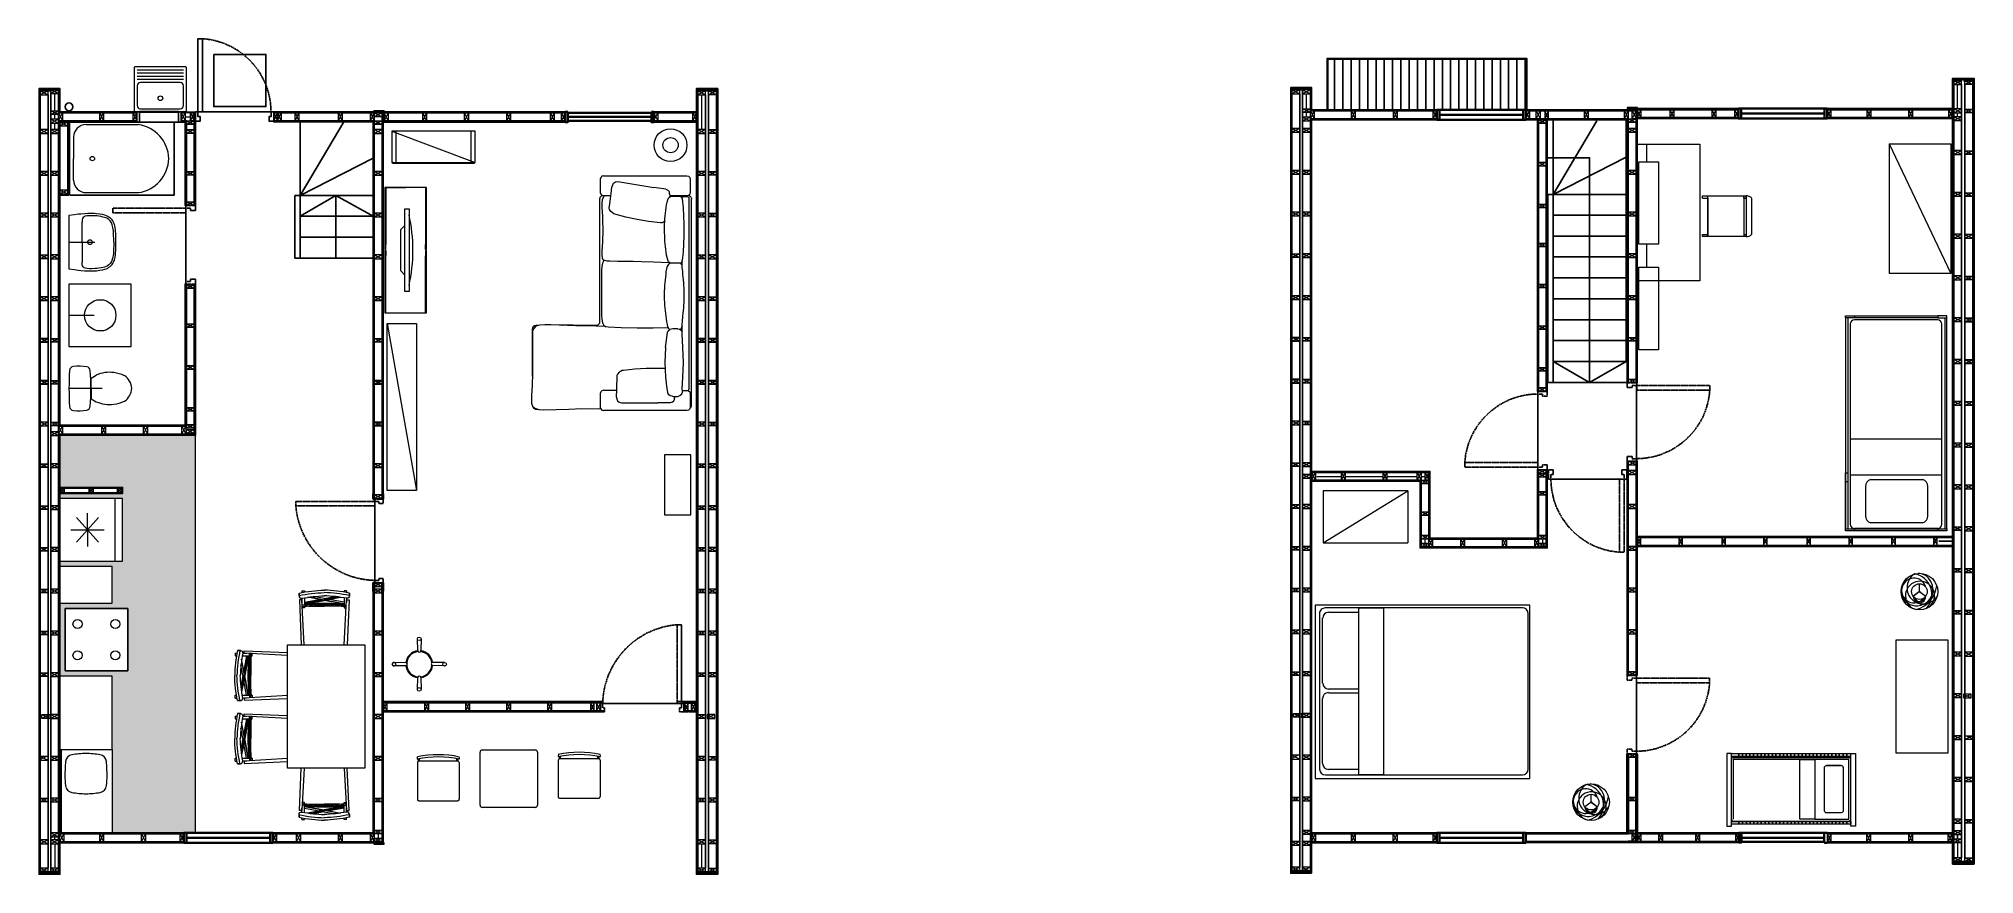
# Model space of a CAD drawing. Header units: inches. Extents: x 457 to 2312, y 367 to 1168.
import ezdxf

# ---------------------------------------------------------------- set-up
doc = ezdxf.new("R2010")
doc.units = ezdxf.units.IN
doc.header["$MEASUREMENT"] = 0
doc.linetypes.add('CENTER', pattern=[2, 1.25, -0.25, 0.25, -0.25])
doc.layers.add('_AUX', color=210, linetype='Continuous', lineweight=18, plot=False)
for name, color, linetype, lineweight in [('A-DETL-MBND', 3, 'Continuous', 18), ('A-DETL-MCUT', 4, 'Continuous', 25), ('A-DOOR-FULL', 4, 'Continuous', 25), ('A-ELEV-MBE1', 7, 'Continuous', 35), ('A-ELEV-MBE2', 4, 'Continuous', 25), ('A-FLOR-PATT', 8, 'Continuous', 18), ('A-FURN', 8, 'Continuous', 18), ('A-SECT-MCUT', 7, 'Continuous', 35), ('A-WALL-PATT', 8, 'Continuous', 18), ('A-WALL-STUD', 3, 'Continuous', 18)]:
    doc.layers.add(name, color=color, linetype=linetype, lineweight=lineweight)

msp = doc.modelspace()

# ---------------------------------------------------------------- hatches: boundary and pattern name
at = {"layer": 'A-ELEV-MBE2'}
h = msp.add_hatch(dxfattribs=at)
h.set_pattern_fill('LINE', color=256, scale=2.502421, angle=90, style=0)
h.set_pattern_definition([(90, (-44120.865, -3931.021), (-7.9451858, 5e-16), [])])
h.paths.add_polyline_path([(1883.1, 1148.7), (1692.1, 1148.7), (1692.1, 1121.1), (1883.1, 1121.1)])
h.paths.add_polyline_path([(1883.1, 1121.1), (1692.1, 1121.1), (1692.1, 1099.8), (1797.1, 1099.8), (1799.6, 1099.8), (1799.6, 1099.8), (1879.7, 1099.8), (1882.2, 1099.8), (1882.2, 1099.8), (1883.1, 1099.8)])
at = {"layer": 'A-FLOR-PATT'}
h = msp.add_hatch(dxfattribs=at)
h.set_pattern_fill('DOTS', color=0, scale=2.001937, style=0)
h.set_pattern_definition([(0, (-45321.7826, -1930.0857), (1.58903716, 3.17807433), [0, -3.17807433])])
h.paths.add_polyline_path([(607.1, 788), (477.3, 788), (477.3, 737.9), (537.4, 737.9), (537.4, 732.2), (477.3, 732.2), (477.3, 486.9), (527.3, 486.9), (527.3, 406.8), (607.1, 406.8)])
h.paths.add_polyline_path([(482.3, 562), (542.3, 562), (542.3, 622), (482.3, 622)], flags=16)
h.paths.add_polyline_path([(527.3, 662.2), (477.3, 662.2), (477.3, 627), (527.3, 627)], flags=16)
h.paths.add_polyline_path([(537.3, 727.2), (477.3, 727.2), (477.3, 667.2), (537.3, 667.2)], flags=16)
h.paths.add_polyline_path([(527.3, 557), (477.3, 557), (477.3, 486.9), (527.3, 486.9)], flags=16)

# ---------------------------------------------------------------- linework, layer by layer
for p, q in [((1667.2, 1118.8), (1668.3, 1118.8)), ((964.1, 1089.2), (1044.2, 1089.2)), ((1989, 935.9), (1989, 1066.9)), ((1989, 1039.9), (1989, 1036.9)), ((1989, 980.9), (1989, 983.9)), ((1989, 938.8), (1989, 935.8)), ((1989, 935.8), (1990.5, 935.8)), ((1989, 879.8), (1989, 882.8)), ((1989, 882.8), (1990.5, 882.8)), ((1990.5, 879.8), (1989, 879.8)), ((787.1, 816.7), (786.1, 816.7)), ((778.6, 727.3), (778.6, 726.6)), ((2278.1, 686.4), (2289, 686.4)), ((2289, 686.4), (2289, 686.4)), ((2289, 686.4), (2291.3, 686.4)), ((987.3, 531.4), (987.3, 532.8)), ((987.3, 523.8), (987.3, 523.9)), ((995.3, 531.4), (995.3, 532.8)), ((995.3, 530.8), (995.3, 531.4)), ((995.3, 522.8), (999.3, 522.8)), ((1075.9, 523.8), (1075.2, 523.8)), ((1077.7, 532.8), (1077.7, 531.3)), ((1084.5, 532.8), (1084.5, 531.3)), ((788.2, 397.2), (788.2, 397.2)), ((1668.3, 398.3), (1668.3, 370.5)), ((1980.5, 398.6), (1984.4, 398.6)), ((1980.5, 398.6), (1980.5, 397.6)), ((1980.5, 397.6), (1989, 397.6)), ((1984.4, 398.6), (1988, 398.6)), ((1988, 398.6), (1988, 397.6)), ((1989, 398.6), (1989, 397.6)), ((2168.4, 398.3), (2168.4, 397.2)), ((2168.7, 397.2), (2168.4, 397.2)), ((467.5, 369.5), (468.6, 369.5)), ((1667.2, 370.5), (1675.8, 370.5)), ((1675.8, 369.3), (1677, 369.3)), ((1675.8, 368.2), (1677, 368.2))]:
    msp.add_line(p, q)
at = {"color": 0}
for p, q in [((2300, 1127.6), (2300, 1128.8)), ((1046.7, 1096.7), (1066, 1096.7)), ((484.8, 1017.9), (485.8, 1017.9)), ((2171.5, 399.4), (2171.5, 398.3)), ((2300, 379.3), (2301.7, 379.3))]:
    msp.add_line(p, q, dxfattribs=at)
at = {"layer": '_AUX', "color": 0}
for points in [[(537.3, 727.2), (477.3, 727.2), (477.3, 667.2), (537.3, 667.2)], [(482.3, 562), (542.3, 562), (542.3, 622), (482.3, 622)], [(527.3, 557), (477.3, 557), (477.3, 486.9), (527.3, 486.9)]]:
    msp.add_lwpolyline(points, close=True, dxfattribs=at)
at = {"layer": 'A-DETL-MBND', "color": 0}
for p, q in [((467.5, 1119), (467.5, 1120.1)), ((467.5, 367.2), (467.5, 368.3))]:
    msp.add_line(p, q, dxfattribs=at)
for points in [[(593.6, 1097.8), (597.4, 1097.8), (597.4, 1096.7), (593.6, 1096.7)], [(607.1, 1097.8), (607.1, 1096.7), (597.4, 1096.7), (597.4, 1097.8), (607.1, 1097.8)], [(468.6, 368.3), (476.1, 368.3), (476.1, 369.5), (468.6, 369.5)]]:
    msp.add_lwpolyline(points, dxfattribs=at)
for points in [[(788.2, 1087.8), (787.1, 1087.8), (787.1, 1097.8), (788.2, 1097.8)], [(1979.4, 1102), (1979.4, 1100.9), (1989.4, 1100.9), (1989.4, 1102)], [(788.2, 396.1), (788.2, 397.2), (778.2, 397.2), (778.2, 396.1)]]:
    msp.add_lwpolyline(points, close=True, dxfattribs=at)
at = {"layer": 'A-DETL-MCUT'}
for p, q in [((1096.1, 373.1), (1096.1, 1114.2)), ((1099.1, 373.1), (1099.1, 1114.2)), ((1667.2, 1120), (1667.2, 1121.1)), ((788.2, 1097.8), (964.1, 1097.8)), ((788.2, 1096.7), (961.6, 1096.7)), ((1044.2, 1097.8), (1087.4, 1097.8)), ((1046.7, 1096.7), (1087.4, 1096.7)), ((553.5, 1088), (591.1, 1088)), ((586.8, 1018), (586.8, 1088)), ((788.2, 1089.2), (961.6, 1089.2)), ((788.2, 1087.8), (964.1, 1087.8)), ((1044.2, 1087.8), (1087.4, 1087.8)), ((1046.7, 1089.2), (1087.4, 1089.2)), ((2292.5, 820.3), (2292.5, 1067)), ((486.8, 1018), (586.8, 1018)), ((2291.3, 955.2), (2291.3, 880.1)), ((777.6, 926.8), (777.6, 726.6)), ((476.1, 758.7), (476.1, 878.8)), ((477.3, 878.8), (477.3, 796.5)), ((778.6, 816.7), (778.6, 730.9)), ((786.1, 816.7), (786.1, 793)), ((787.1, 793), (787.1, 816.7)), ((2291.3, 569.1), (2291.3, 769.3)), ((777.6, 466.9), (777.6, 587)), ((787.1, 532.8), (997.6, 532.8)), ((787.1, 531.4), (997.5, 531.4)), ((787.1, 523.9), (999.3, 523.9)), ((995.3, 522.8), (787.1, 522.8)), ((1069, 532.8), (1087.4, 532.8)), ((1075.2, 531.3), (1087.4, 531.3)), ((1075.2, 523.8), (1087.4, 523.8)), ((1077.7, 523.8), (1077.7, 522.8)), ((1084.5, 523.8), (1084.5, 522.8)), ((477.3, 406.8), (477.3, 486.9)), ((2291.3, 408.9), (2291.3, 499)), ((1675.8, 405.6), (1675.8, 369.3)), ((1677, 405.8), (1677, 368.2)), ((1096.1, 367.2), (1097.6, 367.2)), ((1667.2, 369.3), (1675.8, 369.3)), ((1667.2, 368.2), (1675.8, 368.2))]:
    msp.add_line(p, q, dxfattribs=at)
at = {"layer": 'A-DETL-MCUT', "ltscale": 0.25}
msp.add_line((549, 1097.8), (598.1, 1097.8), dxfattribs=at)
at = {"layer": 'A-DETL-MCUT', "color": 0}
for p, q in [((476.1, 878.8), (477.3, 878.8)), ((477.3, 789), (477.3, 673.6))]:
    msp.add_line(p, q, dxfattribs=at)
at = {"layer": 'A-DETL-MCUT'}
for points in [[(467.5, 1120.1), (457.3, 1120.1), (457.3, 1119), (467.5, 1119)], [(467.5, 1117.8), (458.5, 1117.8), (458.5, 1119), (467.5, 1119)], [(467.5, 1120.1), (477.3, 1120.1), (477.3, 1119), (467.5, 1119)], [(477.3, 1088.7), (477.3, 998.9), (476.1, 998.9), (476.1, 1119), (477.3, 1119), (477.3, 1096.7)], [(1667.2, 1121.1), (1657, 1121.1), (1657, 1120), (1667.2, 1120)], [(1667.2, 1121.1), (1677, 1121.1), (1677, 1120), (1667.2, 1120)], [(2301.7, 1128.8), (2291.3, 1128.8), (2291.3, 1129.9), (2301.7, 1129.9)], [(2301.7, 1129.9), (2311.9, 1129.9), (2311.9, 1128.8), (2301.7, 1128.8)], [(551, 1096.7), (477.3, 1096.7), (477.3, 1097.8), (551, 1097.8)], [(1797.1, 1098.7), (1677, 1098.7), (1677, 1099.8), (1797.1, 1099.8)], [(551, 1088), (477.3, 1088), (477.3, 1089.2), (551, 1089.2)], [(777.6, 816.7), (777.6, 878.8), (778.6, 878.8), (778.6, 816.7)], [(786.1, 816.7), (786.1, 878.8), (787.1, 878.8), (787.1, 816.7)], [(786.1, 730.9), (786.1, 793), (787.1, 793), (787.1, 730.9)], [(477.3, 673.6), (477.3, 638.6), (476.1, 638.6), (476.1, 761.2)], [(477.3, 737.3), (536.8, 737.3), (536.8, 737.9), (477.3, 737.9)], [(477.3, 732.2), (536.8, 732.2), (536.8, 732.8), (477.3, 732.8)], [(477.3, 398.3), (477.3, 398.3), (476.1, 398.3), (476.1, 518.4), (477.3, 518.4), (477.3, 405.8)], [(1677, 398.3), (1797.1, 398.3), (1797.1, 397.2), (1677, 397.2)], [(2087.3, 397.6), (2087.3, 397.6), (1989, 397.6), (1989, 398.6), (2086.4, 398.6)], [(2171.5, 398.3), (2291.3, 398.3), (2291.3, 397.2), (2171.2, 397.2)], [(2301.7, 377), (2291.3, 377), (2291.3, 378.1), (2301.7, 378.1)], [(2301.7, 379.3), (2292.5, 379.3), (2292.5, 378.1), (2301.7, 378.1)], [(2301.7, 378.1), (2310.7, 378.1), (2310.7, 379.3), (2301.7, 379.3)], [(2301.7, 378.1), (2311.9, 378.1), (2311.9, 377), (2301.7, 377)], [(467.5, 368.3), (457.3, 368.3), (457.3, 367.2), (467.5, 367.2)], [(467.5, 368.3), (477.3, 368.3), (477.3, 367.2), (467.5, 367.2)], [(1097.6, 368.3), (1087.4, 368.3), (1087.4, 367.2), (1097.6, 367.2)], [(1097.6, 368.3), (1107.8, 368.3), (1107.8, 367.2), (1097.6, 367.2)], [(1667.2, 369.3), (1657, 369.3), (1657, 368.2), (1667.2, 368.2)]]:
    msp.add_lwpolyline(points, dxfattribs=at)
for points in [[(457.3, 998.9), (457.3, 1119), (458.5, 1119), (458.5, 998.9)], [(1087.4, 998.9), (1087.4, 1119), (1088.6, 1119), (1088.6, 998.9)], [(1107.8, 998.9), (1107.8, 1119), (1106.6, 1119), (1106.6, 998.9)], [(1657, 999.9), (1657, 1120), (1658.2, 1120), (1658.2, 999.9)], [(1675.8, 1098.7), (1675.8, 1120), (1677, 1120), (1677, 1098.7)], [(2292.5, 1128.8), (2292.5, 1098.8), (2291.3, 1098.8), (2291.3, 1128.8)], [(2311.9, 1008.7), (2311.9, 1128.8), (2310.7, 1128.8), (2310.7, 1008.7)], [(551, 1097.8), (553.5, 1097.8), (553.5, 1088), (551, 1088)], [(591.1, 1097.8), (593.6, 1097.8), (593.6, 1088), (591.1, 1088)], [(607.1, 1096.7), (606.1, 1096.7), (606.1, 1007.9), (607.1, 1007.9)], [(787.1, 1097.8), (787.1, 1096.7), (682.2, 1096.7), (682.2, 1097.8)], [(788.2, 1098.9), (788.2, 1097.8), (778.2, 1097.8), (778.2, 1098.9)], [(787.1, 1096.7), (787.1, 998.9), (786.1, 998.9), (786.1, 1096.7)], [(1989, 1099.8), (1989, 1098.7), (1882.2, 1098.7), (1882.2, 1099.8)], [(1980.5, 1099.8), (1980.5, 1100.9), (2086.1, 1100.9), (2086.1, 1099.8)], [(1989, 1098.7), (1989, 999.9), (1988, 999.9), (1988, 1098.7)], [(2171.2, 1099.8), (2171.2, 1100.9), (2291.3, 1100.9), (2291.3, 1099.8)], [(2292.5, 1098.8), (2292.5, 978.7), (2291.3, 978.7), (2291.3, 1098.8)], [(598.6, 1089.2), (598.6, 1007.9), (597.4, 1007.9), (597.4, 1089.2)], [(682.2, 1089.2), (778.6, 1089.2), (778.6, 1088.2), (682.2, 1088.2)], [(778.6, 1088.2), (778.6, 998.9), (777.6, 998.9), (777.6, 1088.2)], [(1675.8, 999.9), (1675.8, 1091.2), (1677, 1091.2), (1677, 999.9)], [(1677, 1091.2), (1677, 1090.2), (1797.1, 1090.2), (1797.1, 1091.2)], [(1882.2, 1091.2), (1980.5, 1091.2), (1980.5, 1090.2), (1882.2, 1090.2)], [(1893.4, 970.1), (1894.4, 970.1), (1894.4, 1090.2), (1893.4, 1090.2)], [(1901.9, 970.1), (1902.9, 970.1), (1902.9, 1090.2), (1901.9, 1090.2)], [(1980.5, 1090.2), (1980.5, 999.9), (1979.5, 999.9), (1979.5, 1090.2)], [(2086.1, 1091.3), (1989, 1091.3), (1989, 1092.3), (2086.1, 1092.3)], [(2291.3, 1091.3), (2171.2, 1091.3), (2171.2, 1092.3), (2291.3, 1092.3)], [(2310.7, 888.6), (2310.7, 1008.7), (2311.9, 1008.7), (2311.9, 888.6)], [(458.5, 878.8), (458.5, 998.9), (457.3, 998.9), (457.3, 878.8)], [(476.1, 878.8), (476.1, 998.9), (477.3, 998.9), (477.3, 878.8)], [(778.6, 998.9), (778.6, 878.8), (777.6, 878.8), (777.6, 998.9)], [(787.1, 998.9), (787.1, 878.8), (786.1, 878.8), (786.1, 998.9)], [(1088.6, 878.8), (1088.6, 998.9), (1087.4, 998.9), (1087.4, 878.8)], [(1106.6, 878.8), (1106.6, 998.9), (1107.8, 998.9), (1107.8, 878.8)], [(1658.2, 879.8), (1658.2, 999.9), (1657, 999.9), (1657, 879.8)], [(1675.8, 879.8), (1675.8, 999.9), (1677, 999.9), (1677, 879.8)], [(1980.5, 999.9), (1980.5, 879.8), (1979.5, 879.8), (1979.5, 999.9)], [(1989, 999.9), (1989, 879.8), (1988, 879.8), (1988, 999.9)], [(1893.4, 970.1), (1894.4, 970.1), (1894.4, 829.9), (1893.4, 829.9)], [(1901.9, 970.1), (1902.9, 970.1), (1902.9, 829.9), (1901.9, 829.9)], [(2292.5, 978.7), (2292.5, 858.6), (2291.3, 858.6), (2291.3, 978.7)], [(598.6, 932.8), (597.2, 932.8), (597.2, 796.5), (598.6, 796.5)], [(606.1, 789), (607.1, 789), (607.1, 932.8), (606.1, 932.8)], [(458.5, 758.7), (458.5, 878.8), (457.3, 878.8), (457.3, 758.7)], [(1088.6, 758.7), (1088.6, 878.8), (1087.4, 878.8), (1087.4, 758.7)], [(1106.6, 758.7), (1106.6, 878.8), (1107.8, 878.8), (1107.8, 758.7)], [(1658.2, 759.7), (1658.2, 879.8), (1657, 879.8), (1657, 759.7)], [(1675.8, 759.7), (1675.8, 879.8), (1677, 879.8), (1677, 759.7)], [(1980.5, 879.8), (1980.5, 838), (1979.5, 838), (1979.5, 879.8)], [(1989, 879.8), (1989, 838), (1988, 838), (1988, 879.8)], [(2310.7, 768.5), (2310.7, 888.6), (2311.9, 888.6), (2311.9, 768.5)], [(2292.5, 858.6), (2292.5, 738.5), (2291.3, 738.5), (2291.3, 858.6)], [(597.2, 796.5), (597.2, 797.7), (477.3, 797.7), (477.3, 796.5)], [(607.1, 788), (607.1, 789), (477.3, 789), (477.3, 788)], [(1980.5, 762.9), (1980.5, 639.6), (1979.5, 639.6), (1979.5, 762.9)], [(1989, 762.9), (1989, 639.6), (1988, 639.6), (1988, 762.9)], [(2310.7, 648.4), (2310.7, 768.5), (2311.9, 768.5), (2311.9, 648.4)], [(458.5, 638.6), (458.5, 758.7), (457.3, 758.7), (457.3, 638.6)], [(1088.6, 638.6), (1088.6, 758.7), (1087.4, 758.7), (1087.4, 638.6)], [(1106.6, 638.6), (1106.6, 758.7), (1107.8, 758.7), (1107.8, 638.6)], [(1658.2, 639.5), (1658.2, 759.7), (1657, 759.7), (1657, 639.5)], [(1675.8, 639.6), (1675.8, 759.7), (1677, 759.7), (1677, 639.6)], [(1677, 753.3), (1677, 752.3), (1790.4, 752.3), (1790.4, 753.3)], [(1677, 744.8), (1677, 743.8), (1780.9, 743.8), (1780.9, 744.8)], [(1780.9, 680.9), (1781.9, 680.9), (1781.9, 744.8), (1780.9, 744.8)], [(1789.4, 688.4), (1790.4, 688.4), (1790.4, 752.3), (1789.4, 752.3)], [(1893.4, 689.4), (1894.4, 689.4), (1894.4, 754.9), (1893.4, 754.9)], [(1901.9, 679.9), (1902.9, 679.9), (1902.9, 754.9), (1901.9, 754.9)], [(2292.5, 738.5), (2292.5, 618.3), (2291.3, 618.3), (2291.3, 738.5)], [(1790.4, 689.4), (1790.4, 688.4), (1894.4, 688.4), (1894.4, 689.4)], [(1989, 689.9), (1989, 691), (2171.2, 691), (2171.2, 689.9)], [(2171.2, 689.9), (2171.2, 691), (2291.3, 691), (2291.3, 689.9)], [(1780.9, 680.9), (1780.9, 679.9), (1901.9, 679.9), (1901.9, 680.9)], [(2171.2, 681.4), (1989, 681.4), (1989, 682.4), (2171.2, 682.4)], [(2291.3, 681.4), (2171.2, 681.4), (2171.2, 682.4), (2291.3, 682.4)], [(458.5, 518.4), (458.5, 638.6), (457.3, 638.6), (457.3, 518.4)], [(476.1, 518.4), (476.1, 638.6), (477.3, 638.6), (477.3, 518.4)], [(778.6, 638.6), (778.6, 518.4), (777.6, 518.4), (777.6, 638.6)], [(787.1, 638.6), (787.1, 518.4), (786.1, 518.4), (786.1, 638.6)], [(1088.6, 518.4), (1088.6, 638.6), (1087.4, 638.6), (1087.4, 518.4)], [(1106.6, 518.4), (1106.6, 638.6), (1107.8, 638.6), (1107.8, 518.4)], [(1658.2, 519.4), (1658.2, 639.5), (1657, 639.5), (1657, 519.4)], [(1675.8, 519.4), (1675.8, 639.6), (1677, 639.6), (1677, 519.4)], [(1980.5, 639.6), (1980.4, 557.7), (1979.4, 557.7), (1979.5, 639.6)], [(1989, 639.6), (1989, 557.7), (1988, 557.7), (1988, 639.6)], [(2310.7, 528.3), (2310.7, 648.4), (2311.9, 648.4), (2311.9, 528.3)], [(2292.5, 618.3), (2292.5, 498.2), (2291.3, 498.2), (2291.3, 618.3)], [(2311.9, 408.1), (2311.9, 528.3), (2310.7, 528.3), (2310.7, 408.1)], [(457.3, 398.3), (457.3, 518.4), (458.5, 518.4), (458.5, 398.3)], [(778.6, 518.4), (778.6, 406.8), (777.6, 406.8), (777.6, 518.4)], [(787.1, 518.4), (787.1, 398.3), (786.1, 398.3), (786.1, 518.4)], [(1087.4, 398.3), (1087.4, 518.4), (1088.6, 518.4), (1088.6, 398.3)], [(1107.8, 398.3), (1107.8, 518.4), (1106.6, 518.4), (1106.6, 398.3)], [(1657, 399.3), (1657, 519.4), (1658.2, 519.4), (1658.2, 399.3)], [(1675.8, 405.8), (1675.8, 519.4), (1677, 519.4), (1677, 405.8)], [(2292.5, 498.2), (2292.5, 400.4), (2291.3, 400.4), (2291.3, 498.2)], [(457.3, 368.3), (457.3, 398.3), (458.5, 398.3), (458.5, 368.3)], [(476.1, 368.3), (476.1, 398.3), (477.3, 398.3), (477.3, 368.3)], [(477.3, 406.8), (596.2, 406.8), (596.2, 405.8), (477.3, 405.8)], [(596.2, 398.3), (596.2, 397.2), (477.3, 397.2), (477.3, 398.3)], [(681.3, 406.8), (778.6, 406.8), (778.6, 405.8), (681.3, 405.8)], [(787.1, 398.3), (787.1, 397.2), (681.3, 397.2), (681.3, 398.3)], [(1087.4, 368.3), (1087.4, 398.3), (1088.6, 398.3), (1088.6, 368.3)], [(1107.8, 368.3), (1107.8, 398.3), (1106.6, 398.3), (1106.6, 368.3)], [(1657, 369.3), (1657, 399.3), (1658.2, 399.3), (1658.2, 369.3)], [(1677, 406.8), (1797.1, 406.8), (1797.1, 405.8), (1677, 405.8)], [(1882.2, 406.8), (1980.5, 406.8), (1980.5, 405.8), (1882.2, 405.8)], [(1882.2, 398.6), (1980.5, 398.6), (1980.5, 397.6), (1882.2, 397.6)], [(2086.4, 405.8), (1989, 405.8), (1989, 406.8), (2086.4, 406.8)], [(2291.3, 405.8), (2291.3, 406.8), (2171.5, 406.8), (2171.5, 405.8)], [(2292.5, 400.4), (2292.5, 378.1), (2291.3, 378.1), (2291.3, 400.4)], [(2311.9, 378.1), (2311.9, 408.1), (2310.7, 408.1), (2310.7, 378.1)]]:
    msp.add_lwpolyline(points, close=True, dxfattribs=at)
at = {"layer": 'A-DETL-MCUT', "color": 0}
for points in [[(1097.6, 1120.1), (1087.4, 1120.1), (1087.4, 1119), (1097.6, 1119)], [(1097.6, 1117.8), (1088.6, 1117.8), (1088.6, 1119), (1097.6, 1119)], [(1097.6, 1120.1), (1107.8, 1120.1), (1107.8, 1119), (1097.6, 1119)], [(1097.6, 1117.8), (1106.6, 1117.8), (1106.6, 1119), (1097.6, 1119)], [(1667.2, 1118.8), (1658.2, 1118.8), (1658.2, 1120), (1667.2, 1120)], [(2301.7, 1128.8), (2292.5, 1128.8), (2292.5, 1127.6), (2300, 1127.6)], [(2301.7, 1127.6), (2310.7, 1127.6), (2310.7, 1128.8), (2301.7, 1128.8)], [(593.6, 1089.2), (597.4, 1089.2), (597.4, 1088), (593.6, 1088)], [(467.5, 368.3), (458.5, 368.3), (458.5, 369.5), (467.5, 369.5)], [(1097.6, 368.3), (1088.6, 368.3), (1088.6, 369.5), (1097.6, 369.5)], [(1097.6, 368.3), (1106.6, 368.3), (1106.6, 369.5), (1097.6, 369.5)], [(1667.2, 369.3), (1658.2, 369.3), (1658.2, 370.5), (1667.2, 370.5)]]:
    msp.add_lwpolyline(points, dxfattribs=at)
msp.add_lwpolyline([(536.8, 732.2), (536.8, 737.9), (537.4, 737.9), (537.4, 732.2)], close=True, dxfattribs=at)
at = {"layer": 'A-DOOR-FULL'}
for p, q in [((484.8, 1088), (484.8, 1017.9)), ((485.8, 1017.9), (485.8, 1088)), ((484.8, 1017.9), (477.3, 1017.9)), ((598.1, 935.3), (598.1, 1005.4)), ((1988.4, 765.4), (1988.5, 835.8)), ((1893.9, 827.4), (1893.9, 757.4)), ((1906.4, 745.9), (1976.5, 745.9)), ((779.1, 648.8), (779.1, 720.4)), ((1073, 606.3), (1073, 529.3)), ((1988.5, 550.7), (1988.5, 485.1)), ((997.5, 530.8), (1069, 530.8))]:
    msp.add_line(p, q, dxfattribs=at)
at = {"layer": 'A-DOOR-FULL', "color": 0, "linetype": 'CENTER'}
for p, q in [((995.3, 530.8), (995.3, 522.8)), ((1071.2, 526.8), (1073, 526.8)), ((1073, 530.8), (1075.2, 530.8))]:
    msp.add_line(p, q, dxfattribs=at)
at = {"layer": 'A-DOOR-FULL', "linetype": 'CENTER'}
for p, q in [((997.5, 526.8), (997.5, 530.8)), ((999.3, 526.8), (997.5, 526.8)), ((999.3, 522.8), (999.3, 526.8)), ((1071.2, 522.8), (1071.2, 526.8)), ((1087.4, 522.8), (1071.2, 522.8)), ((1073, 526.8), (1073, 530.8)), ((1075.2, 530.8), (1075.2, 522.8))]:
    msp.add_line(p, q, dxfattribs=at)
at = {"layer": 'A-DOOR-FULL'}
for points in [[(614.1, 1167.9), (614.1, 1097.8), (609.6, 1097.8), (609.6, 1167.9), (614.1, 1167.9)], [(609.6, 1097.8), (607.1, 1097.8), (607.1, 1088.8), (611.6, 1088.8), (611.6, 1093.3), (609.6, 1093.3), (609.6, 1097.8)], [(679.7, 1097.8), (682.2, 1097.8), (682.2, 1088.8), (677.7, 1088.8), (677.7, 1093.3), (679.7, 1093.3), (679.7, 1097.8)]]:
    msp.add_lwpolyline(points, dxfattribs=at)
at = {"layer": 'A-DOOR-FULL', "linetype": 'CENTER'}
for points in [[(528, 1000.9), (598.1, 1000.9), (598.1, 1005.4), (528, 1005.4), (528, 1000.9)], [(598.1, 1005.4), (598.1, 1007.9), (607.1, 1007.9), (607.1, 1003.4), (602.6, 1003.4), (602.6, 1005.4), (598.1, 1005.4)], [(598.1, 935.3), (598.1, 932.8), (607.1, 932.8), (607.1, 937.3), (602.6, 937.3), (602.6, 935.3), (598.1, 935.3)], [(1988.6, 835.5), (1988.6, 838), (1979.6, 838), (1979.6, 833.5), (1984.1, 833.5), (1984.1, 835.5), (1988.6, 835.5)], [(2058.6, 831), (1988.6, 831), (1988.6, 835.5), (2058.6, 835.5), (2058.6, 831)], [(1893.9, 827.4), (1893.9, 829.9), (1902.9, 829.9), (1902.9, 825.4), (1898.4, 825.4), (1898.4, 827.4), (1893.9, 827.4)], [(1823.8, 761.9), (1893.9, 761.9), (1893.9, 757.4), (1823.8, 757.4), (1823.8, 761.9)], [(1988.6, 765.4), (1988.6, 762.9), (1979.6, 762.9), (1979.6, 767.4), (1984.1, 767.4), (1984.1, 765.4), (1988.6, 765.4)], [(1893.9, 757.4), (1893.9, 754.9), (1902.9, 754.9), (1902.9, 759.4), (1898.4, 759.4), (1898.4, 757.4), (1893.9, 757.4)], [(1906.4, 745.9), (1903.9, 745.9), (1903.9, 754.9), (1908.4, 754.9), (1908.4, 750.4), (1906.4, 750.4), (1906.4, 745.9)], [(1972, 675.8), (1972, 745.9), (1976.5, 745.9), (1976.5, 675.8), (1972, 675.8)], [(1976.5, 745.9), (1979, 745.9), (1979, 754.9), (1974.5, 754.9), (1974.5, 750.4), (1976.5, 750.4), (1976.5, 745.9)], [(703.4, 720.4), (779.1, 720.4), (779.1, 724.4), (703.4, 724.4), (703.4, 720.4)], [(779.1, 724.4), (779.1, 726.6), (787.1, 726.6), (787.1, 722.6), (783.1, 722.6), (783.1, 724.4), (779.1, 724.4)], [(779.1, 648.8), (779.1, 646.6), (787.1, 646.6), (787.1, 650.6), (783.1, 650.6), (783.1, 648.8), (779.1, 648.8)], [(1069, 606.3), (1069, 530.8), (1073, 530.8), (1073, 606.3), (1069, 606.3)], [(1988.5, 555.2), (1988.5, 557.7), (1979.4, 557.7), (1979.4, 553.2), (1983.9, 553.2), (1983.9, 555.2), (1988.5, 555.2)], [(2058.5, 550.7), (1988.5, 550.7), (1988.5, 555.2), (2058.5, 555.2), (2058.5, 550.7)], [(1988.5, 485.1), (1988.5, 482.6), (1979.4, 482.6), (1979.4, 487.1), (1983.9, 487.1), (1983.9, 485.1), (1988.5, 485.1)]]:
    msp.add_lwpolyline(points, dxfattribs=at)
for centre, radius, start, end in [((609.3, 1097.7), 70.3, 0.0864, 86.1093), ((1894, 757.1), 70.3, 90.0864, 176.1093), ((1988.5, 835.8), 70.3, 270.0864, 356.1093), ((1976.7, 746), 70.3, 180.0864, 266.1093), ((780.8, 726.4), 77.6, 184.4047, 268.7104), ((1075, 529.1), 77.5, 94.4047, 178.7104), ((1988.3, 555.4), 70.3, 270.0864, 356.1093)]:
    msp.add_arc(centre, radius, start, end, dxfattribs=at)
at = {"layer": 'A-ELEV-MBE1', "color": 0}
for p, q in [((553.5, 1097.8), (591.1, 1097.8)), ((964.1, 1096.7), (1044.2, 1096.7)), ((980.9, 1096.7), (1044.2, 1096.7)), ((1799.6, 1099.8), (1879.7, 1099.8)), ((1799.6, 1095), (1879.7, 1095)), ((2171.2, 1100.9), (2086.1, 1100.9)), ((964.1, 1089.2), (1044.2, 1089.2)), ((1799.6, 1090.2), (1879.7, 1090.2)), ((2171.2, 1091.3), (2086.1, 1091.3)), ((467.5, 673.6), (467.5, 673.6)), ((596.2, 406.8), (681.3, 406.8)), ((596.2, 397.2), (681.3, 397.2)), ((1797.1, 406.8), (1882.2, 406.8)), ((1797.1, 397.2), (1882.2, 397.2)), ((2168.7, 406.8), (2088.9, 406.8)), ((2088.9, 402.1), (2168.4, 402.1)), ((2168.4, 398.3), (2088.9, 398.3)), ((2168.4, 406.8), (2168.4, 398.3)), ((2168.7, 406.8), (2171.5, 406.8)), ((2171.2, 397.2), (2168.7, 397.2))]:
    msp.add_line(p, q, dxfattribs=at)
at = {"layer": 'A-ELEV-MBE1', "color": 0, "linetype": 'Continuous'}
for p, q in [((2168.7, 1096.1), (2088.6, 1096.1)), ((964.1, 1093), (1044.2, 1093)), ((598.7, 402.1), (678.7, 402.1)), ((1799.6, 402.1), (1879.6, 402.1))]:
    msp.add_line(p, q, dxfattribs=at)
at = {"layer": 'A-ELEV-MBE1', "color": 0}
msp.add_lwpolyline([(1883.1, 1099.8), (1883.1, 1148.7), (1692.1, 1148.7), (1692.1, 1099.8)], dxfattribs=at)
for points in [[(961.6, 1097.8), (964.1, 1097.8), (964.1, 1087.8), (961.6, 1087.8)], [(1044.2, 1097.8), (1046.7, 1097.8), (1046.7, 1087.8), (1044.2, 1087.8)], [(1797.1, 1099.8), (1799.6, 1099.8), (1799.6, 1090.2), (1797.1, 1090.2)], [(1882.2, 1099.8), (1879.7, 1099.8), (1879.7, 1090.2), (1882.2, 1090.2)], [(2088.6, 1091.3), (2086.1, 1091.3), (2086.1, 1100.9), (2088.6, 1100.9)], [(2171.2, 1091.3), (2168.7, 1091.3), (2168.7, 1100.9), (2171.2, 1100.9)], [(596.2, 406.8), (598.7, 406.8), (598.7, 397.2), (596.2, 397.2)], [(678.8, 406.8), (681.3, 406.8), (681.3, 397.2), (678.8, 397.2)], [(1797.1, 406.8), (1799.6, 406.8), (1799.6, 397.2), (1797.1, 397.2)], [(1879.7, 406.8), (1882.2, 406.8), (1882.2, 397.2), (1879.7, 397.2)], [(2086.4, 397.6), (2088.9, 397.6), (2088.9, 406.8), (2086.4, 406.8)]]:
    msp.add_lwpolyline(points, close=True, dxfattribs=at)
at = {"layer": 'A-ELEV-MBE2'}
for p, q in [((466, 373.1), (466, 1114.2)), ((468.6, 760.5), (468.6, 1119)), ((1665.7, 374.1), (1665.7, 1115.2)), ((1668.3, 398.3), (1668.3, 1120)), ((2300, 1124), (2300, 382.9)), ((2303.2, 382.9), (2303.2, 1124)), ((702.5, 1017.7), (702.5, 957.7)), ((707.5, 1017.7), (707.5, 957.7)), ((707.5, 997.7), (741.7, 1017.7)), ((741.7, 1017.7), (741.7, 957.8)), ((741.7, 1017.7), (777.6, 997.7)), ((1903.4, 1018.7), (1903.4, 958.7)), ((1908.4, 1018.7), (1908.4, 958.7)), ((702.5, 957.7), (707.5, 957.7)), ((1908.4, 958.7), (1908.4, 838.5)), ((1902.9, 838.5), (1979.5, 838.5)), ((468.6, 368.3), (468.6, 760.5))]:
    msp.add_line(p, q, dxfattribs=at)
at = {"layer": 'A-ELEV-MBE2', "color": 0}
for p, q in [((679.7, 1097.8), (609.6, 1097.8)), ((1903.4, 958.7), (1903.4, 838.5))]:
    msp.add_line(p, q, dxfattribs=at)
for points in [[(624.8, 1152.9), (674.8, 1152.9), (674.8, 1102.8), (624.8, 1102.8), (624.8, 1152.9)], [(1979.5, 858.6), (1978.5, 858.6), (1978.5, 1090.2)], [(1908.4, 1018.7), (1903.4, 1018.7)]]:
    msp.add_lwpolyline(points, dxfattribs=at)
at = {"layer": 'A-ELEV-MBE2'}
for points in [[(707.5, 1017.7), (707.5, 1088.2)], [(707.5, 1017.7), (749.5, 1088.2)], [(1908.4, 1018.7), (1908.4, 1089.2)], [(1908.4, 1018.7), (1950.4, 1089.2)], [(707.5, 1017.7), (777.6, 1053.3)], [(1943.4, 958.7), (1943.4, 1053.8), (1902.9, 1053.8)], [(1908.4, 1018.7), (1978.5, 1054.3)], [(707.5, 1017.7), (702.5, 1017.7)], [(707.5, 1017.7), (777.6, 1017.7)], [(1908.4, 1018.7), (1978.5, 1018.7)], [(707.5, 997.7), (777.6, 997.7)], [(1908.4, 998.7), (1978.5, 998.7)], [(707.5, 977.7), (777.6, 977.7)], [(1908.4, 978.7), (1978.5, 978.7)], [(707.5, 957.7), (777.6, 957.7)], [(1908.4, 958.7), (1978.5, 958.7)], [(1943.4, 838.5), (1943.4, 958.7)], [(1908.4, 938.6), (1978.5, 938.6)], [(1908.4, 918.6), (1978.5, 918.6)], [(1908.4, 898.6), (1978.5, 898.6)], [(1908.4, 878.6), (1978.5, 878.6)], [(1908.4, 858.6), (1978.5, 858.6)], [(1978.5, 858.6), (1943.4, 838.5), (1908.4, 858.6)]]:
    msp.add_lwpolyline(points, dxfattribs=at)
at = {"layer": 'A-ELEV-MBE2', "color": 0, "ltscale": 0.05}
msp.add_circle((486, 1102.6), 3.75, dxfattribs=at)
at = {"layer": 'A-FLOR-PATT'}
msp.add_lwpolyline([(607.1, 788), (477.3, 788), (477.3, 737.9), (537.4, 737.9), (537.4, 732.2), (477.3, 732.2), (477.3, 486.9), (527.3, 486.9), (527.3, 406.8), (607.1, 406.8)], close=True, dxfattribs=at)
at = {"layer": 'A-FURN', "color": 0, "ltscale": 0.25}
for p, q in [((548.5, 1140.3), (548.5, 1098.3)), ((598.1, 1140.8), (549, 1140.8)), ((595.6, 1137.8), (551.5, 1137.8)), ((595.6, 1134.8), (551.5, 1134.8)), ((595.6, 1131.8), (551.5, 1131.8)), ((598.6, 1098.3), (598.6, 1140.3)), ((595.6, 1128.8), (551.5, 1128.8)), ((551.5, 1122.8), (551.5, 1103.8)), ((592.6, 1125.8), (554.5, 1125.8)), ((595.6, 1103.8), (595.6, 1122.8)), ((554.5, 1100.8), (592.6, 1100.8))]:
    msp.add_line(p, q, dxfattribs=at)
at = {"layer": 'A-FURN'}
for p, q in [((486.8, 1018), (486.8, 1088)), ((502.4, 1085.6), (552.5, 1085.6)), ((875.3, 1079.2), (795.3, 1079.2)), ((795.3, 1079.2), (795.3, 1049.2)), ((795.3, 1079.2), (875.3, 1049.2)), ((875.3, 1049.2), (875.3, 1079.2)), ((490.4, 1073.6), (490.4, 1053)), ((1989, 1066.9), (2049, 1066.9)), ((1998.4, 1049.9), (1998.4, 1066.9)), ((2049, 1066.9), (2049, 935.9)), ((2230.6, 1067), (2230.6, 943)), ((2230.6, 1067), (2289.6, 1067)), ((2230.6, 1067), (2289.6, 943)), ((2289.6, 1067), (2289.6, 943)), ((490.4, 1032.4), (490.4, 1053)), ((795.3, 1049.2), (875.3, 1049.2)), ((1990.5, 1039.9), (1989, 1039.9)), ((1990.5, 1049.9), (2009.5, 1049.9)), ((1990.5, 970.9), (1990.5, 1049.9)), ((2009.5, 1049.9), (2009.5, 970.9)), ((502.4, 1020.4), (552.5, 1020.4)), ((828.7, 1025.3), (788.7, 1025.3)), ((788.7, 1025.3), (788.7, 965.8)), ((788.7, 1025.3), (788.7, 965.8)), ((788.7, 1025.3), (808.7, 1025.3)), ((788.7, 1025.3), (789.7, 1025.3)), ((789.7, 1025.3), (789.7, 1020.3)), ((827.7, 1025.3), (827.7, 1020.3)), ((828.7, 965.8), (828.7, 1025.3)), ((995.7, 1035), (995.2, 1033.4)), ((995.2, 1033.4), (995.2, 1020.4)), ((995.2, 1020.4), (995.7, 1018.8)), ((996.8, 1036.2), (995.7, 1035)), ((998.4, 1036.6), (996.8, 1036.2)), ((998.4, 1036.6), (1078.1, 1036.6)), ((1005.6, 1019.7), (1006.3, 1025.6)), ((1006.3, 1025.6), (1007.2, 1027.7)), ((1007.2, 1027.7), (1008, 1029.4)), ((1008, 1029.4), (1009.8, 1030.7)), ((1009.8, 1030.7), (1012, 1030.9)), ((1012, 1030.9), (1023.5, 1029)), ((1023.5, 1029), (1035, 1027.2)), ((1035, 1027.2), (1046.6, 1025.4)), ((1058.1, 1023.7), (1046.6, 1025.4)), ((1058.1, 1023.7), (1060.1, 1022.8)), ((1060.1, 1022.8), (1061.5, 1021.1)), ((1061.7, 1019.3), (1061.5, 1021.1)), ((1078.1, 1036.6), (1079.7, 1036.2)), ((1079.7, 1036.2), (1080.9, 1035)), ((1080.9, 1035), (1081.3, 1033.4)), ((1081.3, 1020.4), (1080.9, 1018.8)), ((1081.3, 1033.4), (1081.3, 1020.4)), ((1989, 1036.9), (1990.5, 1036.9)), ((789.7, 1020.3), (788.7, 1020.3)), ((789.7, 1020.3), (789.7, 970.8)), ((827.7, 1020.3), (828.7, 1020.3)), ((827.7, 1020.3), (827.7, 970.8)), ((995.7, 1018.8), (996.8, 1017.6)), ((995.7, 1018.8), (995.7, 1018.8)), ((996.8, 1017.6), (998.4, 1017.2)), ((996.8, 1017.6), (996.8, 1017.6)), ((1005.3, 1017.2), (998.4, 1017.2)), ((998.4, 1017.2), (998.4, 1017.2)), ((1003.7, 1005.6), (1004.3, 1009.6)), ((1004.2, 1004.2), (1003.7, 1005.6)), ((1005.3, 1002.3), (1004.2, 1004.2)), ((1004.3, 1009.6), (1004.9, 1014.3)), ((1004.9, 1014.3), (1005.6, 1019.7)), ((1006.7, 1001.2), (1005.3, 1002.3)), ((1061.7, 1019.3), (1061.9, 1017)), ((1061.9, 1017), (1061.7, 1016.1)), ((1061.7, 1016), (1061.7, 1016.1)), ((1061.7, 1016.1), (1061.7, 1016.1)), ((1078.1, 1017.2), (1061.9, 1017.2)), ((1073.8, 1016.2), (1073.6, 1015.8)), ((1073.6, 1014.8), (1073.6, 1015.8)), ((1073.8, 1016.2), (1074.1, 1016.5)), ((1074.1, 1016.5), (1074.5, 1016.6)), ((1074.5, 1016.6), (1079.2, 1016.6)), ((1079.7, 1017.6), (1078.1, 1017.2)), ((1078.1, 1017.2), (1078.1, 1017.2)), ((1079.2, 1016.6), (1079.6, 1016.5)), ((1079.6, 1016.5), (1079.9, 1016.2)), ((1080.9, 1018.8), (1079.7, 1017.6)), ((1079.9, 1016.2), (1080, 1015.8)), ((1080, 1015.8), (1080, 831.6)), ((1082.4, 1015.7), (1082, 1016.3)), ((1082.7, 1015), (1082.4, 1015.7)), ((1082.7, 1015), (1082.8, 1014.2)), ((1082.8, 816.7), (1082.8, 1014.2)), ((2051.7, 1017.2), (2094.4, 1017.2)), ((2051.7, 1015.2), (2051.7, 1017.2)), ((2051.7, 1015.2), (2056.7, 1015.2)), ((2056.7, 978.2), (2056.7, 1017.2)), ((2056.7, 1015.2), (2056.7, 978.2)), ((2091.2, 1015.2), (2091.2, 1017.2)), ((2091.2, 1017.2), (2091.2, 978.2)), ((2091.2, 1015.2), (2093.4, 1015.2)), ((2093.4, 1015.2), (2093.4, 1017.2)), ((2093.4, 1017.2), (2093.4, 978.2)), ((2098.7, 1015.2), (2098.7, 980.2)), ((491.2, 999.1), (486, 998.4)), ((486, 998.4), (486, 972.9)), ((494.8, 999.6), (491.2, 999.1)), ((497.3, 999.8), (494.8, 999.6)), ((501.1, 1000.1), (497.3, 999.8)), ((498.7, 994.4), (498.6, 993.2)), ((498.6, 993.2), (498.6, 992)), ((498.6, 972.9), (498.6, 992)), ((499, 995.6), (498.7, 994.4)), ((499.6, 996.6), (499, 995.6)), ((500.4, 997.3), (499.6, 996.6)), ((501.6, 997.9), (500.4, 997.3)), ((504.2, 1000.3), (501.1, 1000.1)), ((503.4, 998.1), (501.6, 997.9)), ((505.7, 998.3), (503.4, 998.1)), ((507.9, 1000.4), (504.2, 1000.3)), ((507.9, 998.3), (505.7, 998.3)), ((510.4, 1000.3), (507.9, 1000.4)), ((511, 998.2), (507.9, 998.3)), ((512.3, 1000.2), (510.4, 1000.3)), ((512.8, 998), (511, 998.2)), ((515.7, 999.8), (512.3, 1000.2)), ((514.7, 997.8), (512.8, 998)), ((516.8, 997.4), (514.7, 997.8)), ((518.1, 999.3), (515.7, 999.8)), ((518.5, 997), (516.8, 997.4)), ((520.5, 998.7), (518.1, 999.3)), ((520, 996.7), (518.5, 997)), ((521.5, 996.1), (520, 996.7)), ((521.9, 998.2), (520.5, 998.7)), ((522.8, 995.5), (521.5, 996.1)), ((523.2, 997.6), (521.9, 998.2)), ((524.1, 994.5), (522.8, 995.5)), ((524.3, 997), (523.2, 997.6)), ((524.8, 993.9), (524.1, 994.5)), ((525.4, 996.2), (524.3, 997)), ((525.5, 993.2), (524.8, 993.9)), ((526.5, 995.2), (525.4, 996.2)), ((526.1, 992.3), (525.5, 993.2)), ((526.6, 991.5), (526.1, 992.3)), ((527.3, 994.2), (526.5, 995.2)), ((527.1, 990.5), (526.6, 991.5)), ((527.5, 989.5), (527.1, 990.5)), ((528, 993.2), (527.3, 994.2)), ((527.8, 988.3), (527.5, 989.5)), ((528, 987), (527.8, 988.3)), ((528.6, 992.2), (528, 993.2)), ((528.3, 985.5), (528, 987)), ((528.5, 983.9), (528.3, 985.5)), ((528.6, 982.2), (528.5, 983.9)), ((529.1, 991.2), (528.6, 992.2)), ((529.5, 990), (529.1, 991.2)), ((529.9, 988.7), (529.5, 990)), ((530.2, 987), (529.9, 988.7)), ((530.5, 985.2), (530.2, 987)), ((530.7, 983.2), (530.5, 985.2)), ((1008.2, 1000.2), (1006.7, 1001.2)), ((1009.2, 999.8), (1008.2, 1000.2)), ((1019.7, 997), (1009.2, 999.8)), ((1030.5, 994.6), (1019.7, 997)), ((1041.5, 992.8), (1030.5, 994.6)), ((1052.8, 991.5), (1041.5, 992.8)), ((1054, 991.5), (1052.8, 991.5)), ((1054.8, 991.9), (1054, 991.5)), ((1054.8, 991.9), (1056.8, 993.1)), ((1056.8, 993.1), (1057.1, 993.6)), ((1989, 983.9), (1990.5, 983.9)), ((486, 972.9), (486, 947.4)), ((486, 972.9), (510.8, 972.9)), ((498.6, 972.9), (498.6, 953.8)), ((528.7, 980.5), (528.6, 982.2)), ((528.7, 965.2), (528.6, 963.6)), ((528.8, 978.7), (528.7, 980.5)), ((528.8, 967.1), (528.7, 965.2)), ((528.9, 976.7), (528.8, 978.7)), ((528.9, 969), (528.8, 967.1)), ((528.9, 974.6), (528.9, 976.7)), ((528.9, 972.9), (528.9, 974.6)), ((528.9, 972.9), (528.9, 971.1)), ((528.9, 971.1), (528.9, 969)), ((530.8, 981.1), (530.7, 983.2)), ((530.9, 979), (530.8, 981.1)), ((530.8, 964.6), (530.9, 966.7)), ((531, 976.7), (530.9, 979)), ((530.9, 966.7), (531, 969)), ((531, 974.4), (531, 976.8)), ((531, 972.9), (531, 974.4)), ((531, 971.3), (531, 972.9)), ((531, 969), (531, 971.3)), ((789.7, 970.8), (788.7, 970.8)), ((788.7, 965.8), (789.7, 965.8)), ((788.7, 964.8), (788.7, 905.3)), ((789.7, 964.8), (788.7, 964.8)), ((789.7, 965.8), (789.7, 970.8)), ((789.7, 964.8), (789.7, 959.8)), ((827.7, 965.8), (827.7, 970.8)), ((827.7, 970.8), (828.7, 970.8)), ((828.7, 965.8), (827.7, 965.8)), ((827.7, 964.8), (827.7, 959.8)), ((827.7, 964.8), (828.7, 964.8)), ((828.7, 905.3), (828.7, 964.8)), ((1990.5, 980.9), (1989, 980.9)), ((2009.5, 970.9), (1990.5, 970.9)), ((1998.4, 948.8), (1998.4, 970.9)), ((1998.4, 967.9), (1998.4, 970.9)), ((2051.7, 980.2), (2056.7, 980.2)), ((2051.7, 978.2), (2051.7, 980.2)), ((2093.4, 978.2), (2051.7, 978.2)), ((2091.2, 980.2), (2093.4, 980.2)), ((486, 947.4), (491.2, 946.6)), ((491.2, 946.6), (494.8, 946.2)), ((494.8, 946.2), (497.3, 945.9)), ((498.6, 952.5), (498.6, 953.8)), ((498.7, 951.3), (498.6, 952.5)), ((499, 950.1), (498.7, 951.3)), ((499.6, 949.2), (499, 950.1)), ((500.4, 948.4), (499.6, 949.2)), ((501.6, 947.9), (500.4, 948.4)), ((503.4, 947.6), (501.6, 947.9)), ((505.7, 947.5), (503.4, 947.6)), ((507.9, 947.5), (505.7, 947.5)), ((511, 947.6), (507.9, 947.5)), ((512.8, 947.7), (511, 947.6)), ((514.7, 948), (512.8, 947.7)), ((516.8, 948.3), (514.7, 948)), ((515.7, 946), (518.1, 946.5)), ((518.5, 948.7), (516.8, 948.3)), ((518.1, 946.5), (520.5, 947.1)), ((520, 949.1), (518.5, 948.7)), ((521.5, 949.6), (520, 949.1)), ((520.5, 947.1), (521.9, 947.5)), ((522.8, 950.3), (521.5, 949.6)), ((521.9, 947.5), (523.2, 948.1)), ((524.1, 951.2), (522.8, 950.3)), ((523.2, 948.1), (524.3, 948.8)), ((524.8, 951.9), (524.1, 951.2)), ((524.3, 948.8), (525.4, 949.6)), ((525.5, 952.6), (524.8, 951.9)), ((525.4, 949.6), (526.5, 950.6)), ((526.1, 953.4), (525.5, 952.6)), ((526.6, 954.3), (526.1, 953.4)), ((526.5, 950.6), (527.3, 951.5)), ((527.1, 955.2), (526.6, 954.3)), ((527.5, 956.3), (527.1, 955.2)), ((527.3, 951.5), (528, 952.5)), ((527.8, 957.4), (527.5, 956.3)), ((528, 958.7), (527.8, 957.4)), ((528.3, 960.2), (528, 958.7)), ((528, 952.5), (528.6, 953.6)), ((528.5, 961.8), (528.3, 960.2)), ((528.6, 963.6), (528.5, 961.8)), ((528.6, 953.6), (529.1, 954.6)), ((529.1, 954.6), (529.5, 955.8)), ((529.5, 955.8), (529.9, 957.1)), ((529.9, 957.1), (530.2, 958.7)), ((530.2, 958.7), (530.5, 960.6)), ((530.5, 960.6), (530.7, 962.6)), ((530.7, 962.6), (530.8, 964.7)), ((789.7, 959.8), (788.7, 959.8)), ((789.7, 910.3), (789.7, 959.8)), ((827.7, 910.3), (827.7, 959.8)), ((827.7, 959.8), (828.7, 959.8)), ((1073.6, 948.4), (1073.6, 955.7)), ((1990.5, 948.8), (2009.5, 948.8)), ((1990.5, 869.8), (1990.5, 948.8)), ((2009.5, 948.8), (2009.5, 869.8)), ((497.3, 945.9), (501.1, 945.6)), ((501.1, 945.6), (504.2, 945.5)), ((504.2, 945.5), (507.9, 945.4)), ((507.9, 945.4), (510.4, 945.4)), ((510.4, 945.4), (512.3, 945.6)), ((512.3, 945.6), (515.7, 946)), ((1990.5, 938.8), (1989, 938.8)), ((2049, 935.9), (1989, 935.9)), ((2289.6, 943), (2230.6, 943)), ((789.7, 910.3), (788.7, 910.3)), ((789.7, 905.3), (789.7, 910.3)), ((827.7, 905.3), (827.7, 910.3)), ((827.7, 910.3), (828.7, 910.3)), ((788.7, 905.3), (828.7, 905.3)), ((791, 734.9), (791, 894.9)), ((791, 894.9), (819, 894.9)), ((791, 894.9), (819, 734.9)), ((819, 894.9), (819, 734.9)), ((1072.9, 890.3), (1073.6, 892)), ((1073.6, 885), (1073.6, 894.6)), ((1073.6, 892.3), (1073.6, 892)), ((2188.8, 900.3), (2188.8, 902.3)), ((2188.8, 902.3), (2277.1, 902.3)), ((2277.1, 900.3), (2188.8, 900.3)), ((2188.8, 900.3), (2188.8, 698.3)), ((2190.8, 900.3), (2190.8, 698.3)), ((2193.3, 894.5), (2193.3, 702.5)), ((2197.3, 902.3), (2197.3, 900.3)), ((2277.1, 898.5), (2197.3, 898.5)), ((2285.8, 902.3), (2277.1, 902.3)), ((2277.1, 902.3), (2277.1, 900.3)), ((2277.1, 900.3), (2285.8, 900.3)), ((2281.1, 702.5), (2281.1, 894.5)), ((2283.8, 900.3), (2283.8, 698.3)), ((2285.8, 900.3), (2285.8, 902.3)), ((2285.8, 698.3), (2285.8, 900.3)), ((1057.7, 872.1), (1057.1, 857.7)), ((1057.7, 872.1), (1059.5, 886.4)), ((1059.5, 886.4), (1060.3, 888)), ((1060.3, 888), (1061.9, 889.2)), ((1061.6, 889.3), (1061.9, 889.2)), ((1069.7, 889.8), (1070.8, 889.5)), ((1070.8, 889.5), (1070.9, 889.4)), ((1071.9, 889.2), (1073.3, 888)), ((1072.9, 890.3), (1072.9, 890.3)), ((1073.3, 888), (1073.6, 887.1)), ((1057.1, 857.7), (1057.6, 843.4)), ((2009.5, 869.8), (1990.5, 869.8)), ((507.1, 832.7), (507.1, 842.2)), ((507.4, 842.6), (512.2, 845.6)), ((1010.9, 836.3), (1010.8, 831)), ((1011, 841.1), (1010.9, 836.3)), ((1011.1, 845.2), (1011, 841.1)), ((1011.8, 846.5), (1011.1, 845.2)), ((1013.2, 848.2), (1011.8, 846.5)), ((1014.7, 849), (1013.2, 848.2)), ((1016.3, 849.8), (1014.7, 849)), ((1017.4, 850), (1016.3, 849.8)), ((1028.2, 851.2), (1017.4, 850)), ((1039.2, 851.9), (1028.2, 851.2)), ((1050.4, 852), (1039.2, 851.9)), ((1057.3, 851.7), (1050.4, 852)), ((1057.6, 843.4), (1058.7, 834.8)), ((517.9, 832.7), (486, 832.7)), ((507.1, 832.7), (507.1, 823.3)), ((507.4, 822.8), (512.2, 819.9)), ((995.7, 829.4), (995.2, 827.8)), ((995.2, 827.8), (995.2, 814.8)), ((996.8, 830.6), (995.7, 829.4)), ((998.4, 831), (996.8, 830.6)), ((998.4, 831), (1010.8, 831)), ((1010.8, 831), (1010.6, 825)), ((1010.6, 825), (1011.1, 822.8)), ((1011.1, 822.9), (1011.1, 822.8)), ((1011.1, 822.8), (1011.7, 820.9)), ((1011.7, 820.9), (1013.2, 819.5)), ((1013.2, 819.5), (1015.4, 818.9)), ((1015.4, 818.9), (1027, 819)), ((1027, 819), (1038.7, 819)), ((1038.7, 819), (1050.4, 819)), ((1062.1, 818.9), (1050.4, 819)), ((1062, 826.3), (1062.3, 826.1)), ((1064.2, 819.5), (1062.1, 818.9)), ((1062.3, 826.1), (1063.7, 825.6)), ((1063.7, 825.6), (1065, 825.1)), ((1064.2, 819.5), (1065.7, 820.9)), ((1065, 825.1), (1069.5, 825.1)), ((1066.2, 822.7), (1065.7, 820.9)), ((1066.2, 822.7), (1066.8, 824.9)), ((1066.8, 824.9), (1066.8, 825.1)), ((1069.5, 825.1), (1070.8, 825.6)), ((1071.6, 826.1), (1070.8, 825.6)), ((1071.6, 826.1), (1073.3, 827.5)), ((1073.3, 827.5), (1074, 829.1)), ((1073.6, 831.6), (1073.6, 832.4)), ((1073.8, 831.2), (1073.6, 831.6)), ((1073.8, 831.2), (1074.1, 830.9)), ((1074, 829.1), (1074.2, 830.8)), ((1074.1, 830.9), (1074.5, 830.7)), ((1074.5, 830.7), (1079.2, 830.7)), ((1079.1, 830.7), (1079.7, 830.6)), ((1079.2, 830.7), (1079.6, 830.9)), ((1079.6, 830.9), (1079.9, 831.2)), ((1079.7, 830.6), (1080.9, 829.4)), ((1079.9, 831.2), (1080, 831.6)), ((1080.9, 829.4), (1081.3, 827.8)), ((1081.3, 827.8), (1081.3, 814.8)), ((1082.7, 815.9), (1082.8, 816.7)), ((995.2, 814.8), (995.7, 813.2)), ((995.4, 813.9), (995.3, 814.3)), ((995.4, 813.7), (995.4, 813.9)), ((995.5, 813.9), (995.4, 813.9)), ((995.4, 813.7), (995.5, 813.7)), ((995.4, 813.7), (995.4, 813.7)), ((995.5, 813.7), (995.4, 813.7)), ((995.5, 813.7), (995.5, 813.7)), ((995.7, 813.2), (996.8, 812)), ((995.7, 813.2), (995.7, 813.2)), ((996.8, 812), (998.4, 811.6)), ((996.8, 812), (996.8, 812)), ((1078.1, 811.6), (998.4, 811.6)), ((998.4, 811.6), (998.4, 811.6)), ((1079.7, 812), (1078.1, 811.6)), ((1078.1, 811.6), (1078.1, 811.6)), ((1080.9, 813.2), (1079.7, 812)), ((1081.3, 814.8), (1080.9, 813.2)), ((1082, 814.6), (1082.4, 815.2)), ((1082.4, 815.2), (1082.7, 815.9)), ((2193.3, 784.5), (2281.1, 784.5)), ((1056.9, 769), (1056.9, 711.5)), ((1081.9, 769), (1056.9, 769)), ((1081.9, 711.5), (1081.9, 769)), ((2188.8, 698.3), (2188.8, 752)), ((2188.8, 752), (2190.8, 752)), ((2190.8, 743.3), (2188.8, 743.3)), ((2188.8, 743.3), (2188.8, 698.3)), ((2190.8, 752), (2190.8, 743.3)), ((2281.1, 749.6), (2193.3, 749.6)), ((2212.9, 745.6), (2262.7, 745.6)), ((477.3, 727.2), (477.3, 667.2)), ((537.3, 727.2), (477.3, 727.2)), ((530.4, 667.2), (530.4, 727.2)), ((537.3, 667.2), (537.3, 727.2)), ((819, 734.9), (791, 734.9)), ((1769.1, 734.7), (1688.1, 734.7)), ((1688.1, 734.7), (1688.1, 684.7)), ((1688.1, 684.7), (1769.1, 734.7)), ((1769.1, 734.7), (1769.1, 684.7)), ((2207.9, 738.8), (2207.9, 710.7)), ((2267.7, 710.7), (2267.7, 738.8)), ((514.4, 685.3), (493.3, 709.1)), ((514.4, 709.1), (493.3, 685.3)), ((503.8, 697.2), (503.8, 713.1)), ((1056.9, 711.5), (1081.9, 711.5)), ((487.9, 697.2), (519.7, 697.2)), ((503.8, 697.2), (503.8, 681.3)), ((2188.8, 696.3), (2188.8, 698.3)), ((2188.8, 698.3), (2197.3, 698.3)), ((2285.8, 696.3), (2188.8, 696.3)), ((2277.1, 698.5), (2197.3, 698.5)), ((2197.3, 698.3), (2197.3, 696.3)), ((2197.3, 698.3), (2285.8, 698.3)), ((2262.7, 703.9), (2212.9, 703.9)), ((2277.1, 698.3), (2277.1, 696.3)), ((2277.1, 696.3), (2277.1, 698.3)), ((2285.8, 696.3), (2277.1, 696.3)), ((2285.8, 698.3), (2285.8, 696.3)), ((1688.1, 684.7), (1769.1, 684.7)), ((477.3, 667.2), (537.3, 667.2)), ((706.5, 636.5), (706.5, 633.9)), ((709.1, 638.8), (711.6, 638.9)), ((709.1, 638.8), (709.1, 637.1)), ((709.2, 631.7), (709.2, 627.5)), ((711.6, 638.9), (711.6, 637.6)), ((711.6, 632.1), (711.6, 625.2)), ((728.9, 629.9), (714.9, 632.6)), ((716.8, 632.9), (730.6, 630.2)), ((730.6, 631.5), (720.5, 633.3)), ((730.6, 631.5), (740.7, 633.3)), ((744.5, 632.9), (730.6, 630.2)), ((730.6, 631.5), (730.6, 630.2)), ((732.3, 629.9), (746.3, 632.6)), ((752.1, 638.8), (749.6, 638.9)), ((749.6, 638.9), (749.6, 637.6)), ((749.6, 632.1), (749.6, 625.2)), ((752, 631.7), (752, 627.5)), ((752.1, 638.8), (752.1, 637.1)), ((754.7, 636.5), (754.7, 633.9)), ((2259.2, 637.9), (2253.6, 633.6)), ((2259.2, 637.8), (2253.7, 633.5)), ((2259.6, 638.6), (2259.6, 645.6)), ((2259.7, 638.6), (2259.7, 645.6)), ((2260, 637.8), (2265.6, 633.6)), ((2260.1, 638), (2265.6, 633.7)), ((711.6, 625.2), (709.4, 625.2)), ((709.4, 623.8), (711.6, 623.8)), ((709.5, 622.6), (709.4, 623.8)), ((711.6, 622.6), (709.5, 622.6)), ((711.6, 627.9), (725.7, 630.5)), ((728.9, 629.9), (711.6, 626.7)), ((711.6, 626), (730.6, 629.6)), ((711.6, 623.7), (711.6, 622.6)), ((715.6, 624), (730.6, 624)), ((749.6, 626), (730.6, 629.6)), ((745.7, 624), (730.6, 624)), ((732.3, 629.9), (749.6, 626.7)), ((749.6, 627.9), (735.5, 630.5)), ((749.6, 625.2), (751.8, 625.2)), ((751.8, 623.8), (749.6, 623.8)), ((749.6, 623.7), (749.6, 622.6)), ((749.6, 622.6), (751.7, 622.6)), ((751.7, 622.6), (751.8, 623.8)), ((1886.3, 625.1), (1680.3, 625.1)), ((1680.3, 625.1), (1680.3, 459.1)), ((1684.6, 616.9), (1684.6, 467.8)), ((1879, 622.5), (1690.2, 622.5)), ((1722.3, 462.5), (1722.3, 622.5)), ((1722.3, 622.5), (1745.9, 622.5)), ((1745.9, 622.5), (1745.9, 462.5)), ((1884.6, 467.9), (1884.6, 616.9)), ((1886.3, 459.1), (1886.3, 625.1)), ((645.4, 579.2), (645.2, 576.6)), ((645.2, 576.6), (646.6, 576.6)), ((645.4, 579.2), (647.1, 579.2)), ((647.6, 581.7), (650.3, 581.7)), ((652.1, 576.6), (658.9, 576.6)), ((652.5, 579), (656.6, 579)), ((656.2, 576.6), (653.6, 562.6)), ((654.2, 559.4), (657.5, 576.6)), ((658.2, 576.6), (654.6, 557.7)), ((658.9, 576.6), (659, 578.9)), ((661.5, 578.7), (660.3, 578.8)), ((660.3, 578.8), (660.3, 576.6)), ((660.4, 576.6), (661.5, 576.6)), ((661.5, 576.6), (661.5, 578.7)), ((695.5, 468.9), (695.5, 586.9)), ((695.5, 586.9), (769.5, 586.9)), ((769.5, 586.9), (769.5, 468.9)), ((820.2, 581.5), (819.9, 592.8)), ((823.4, 592.8), (823.2, 581.5)), ((2237, 591.5), (2237, 483.5)), ((2287, 591.5), (2237, 591.5)), ((2287, 483.5), (2287, 591.5)), ((652.7, 557.7), (650.8, 567.8)), ((652.7, 557.7), (650.8, 547.6)), ((651.3, 571.5), (653.9, 557.7)), ((651.3, 543.8), (653.9, 557.7)), ((654.2, 559.4), (651.5, 573.4)), ((652.7, 557.7), (653.9, 557.7)), ((658.2, 538.7), (654.6, 557.7)), ((660.2, 572.7), (660.2, 557.7)), ((660.2, 542.6), (660.2, 557.7)), ((797.5, 570.3), (808.8, 570)), ((808.8, 567), (797.5, 566.8)), ((799.2, 570.3), (799.2, 570.2)), ((799.2, 566.8), (799.2, 566.8)), ((845.9, 566.8), (834.6, 567.3)), ((834.7, 570.3), (846, 570.3)), ((645.2, 538.7), (646.6, 538.7)), ((645.4, 536.1), (645.2, 538.7)), ((654.2, 556), (651.5, 541.9)), ((652.1, 538.7), (658.9, 538.7)), ((656.2, 538.7), (653.6, 552.7)), ((654.2, 556), (657.5, 538.7)), ((658.9, 538.7), (659, 536.4)), ((660.3, 536.5), (660.3, 538.7)), ((660.4, 538.7), (661.5, 538.7)), ((661.5, 538.7), (661.5, 536.6)), ((819.9, 544.3), (820.2, 555.6)), ((823.2, 555.6), (823.4, 544.3)), ((645.4, 536.1), (647.1, 536.1)), ((647.6, 533.6), (650.3, 533.6)), ((647.6, 521.3), (650.3, 521.3)), ((652.5, 536.3), (656.6, 536.3)), ((661.5, 536.6), (660.3, 536.5)), ((645.4, 518.7), (645.2, 516.2)), ((645.2, 516.2), (646.6, 516.2)), ((645.4, 518.7), (647.1, 518.7)), ((652.7, 497.2), (650.8, 507.3)), ((651.3, 511.1), (653.9, 497.2)), ((654.2, 498.9), (651.5, 513)), ((652.1, 516.2), (658.9, 516.2)), ((652.5, 518.6), (656.6, 518.6)), ((656.2, 516.2), (653.6, 502.1)), ((654.2, 498.9), (657.5, 516.2)), ((658.2, 516.2), (654.6, 497.2)), ((658.9, 516.2), (659, 518.5)), ((660.2, 512.3), (660.2, 497.2)), ((661.5, 518.3), (660.3, 518.4)), ((660.3, 518.4), (660.3, 516.2)), ((660.4, 516.2), (661.5, 516.2)), ((661.5, 516.2), (661.5, 518.3)), ((477.3, 486.9), (527.3, 486.9)), ((478.8, 406.8), (478.8, 486.9)), ((527.3, 486.9), (527.3, 406.8)), ((652.7, 497.2), (650.8, 487.1)), ((651.3, 483.4), (653.9, 497.2)), ((654.2, 495.5), (651.5, 481.5)), ((652.7, 497.2), (653.9, 497.2)), ((656.2, 478.3), (653.6, 492.3)), ((654.2, 495.5), (657.5, 478.3)), ((658.2, 478.3), (654.6, 497.2)), ((660.2, 482.2), (660.2, 497.2)), ((880, 433.3), (880, 484.3)), ((882, 486.3), (933, 486.3)), ((935, 484.3), (935, 433.3)), ((2237, 483.5), (2287, 483.5)), ((645.2, 478.3), (646.6, 478.3)), ((645.4, 475.7), (645.2, 478.3)), ((645.4, 475.7), (647.1, 475.7)), ((647.6, 473.1), (650.3, 473.1)), ((652.1, 478.3), (658.9, 478.3)), ((652.5, 475.8), (656.6, 475.8)), ((658.9, 478.3), (659, 476)), ((660.3, 476.1), (660.3, 478.3)), ((661.5, 476.1), (660.3, 476.1)), ((660.4, 478.3), (661.5, 478.3)), ((661.5, 478.3), (661.5, 476.1)), ((769.5, 468.9), (695.5, 468.9)), ((819.9, 474.4), (819.9, 438.9)), ((820.9, 475.6), (820.9, 477.6)), ((859, 475.6), (820.9, 475.6)), ((822.1, 475.6), (822.1, 477.8)), ((857.8, 475.6), (857.8, 477.8)), ((859, 475.6), (859, 477.6)), ((860, 474.2), (860, 439.3)), ((955, 476.7), (955, 441.2)), ((956, 477.9), (956, 479.9)), ((994.2, 477.9), (956, 477.9)), ((957.2, 477.9), (957.2, 480.1)), ((993, 477.9), (993, 480.1)), ((994.2, 477.9), (994.2, 479.9)), ((995.2, 476.5), (995.2, 441.6)), ((2168.6, 447), (2168.6, 469.6)), ((1680.3, 459.1), (1886.3, 459.1)), ((1690.2, 462.5), (1879, 462.5)), ((1745.9, 462.5), (1722.3, 462.5)), ((709.2, 426.8), (709.2, 431)), ((709.5, 435.9), (709.4, 434.7)), ((709.4, 434.7), (711.6, 434.7)), ((711.6, 433.3), (709.4, 433.3)), ((711.6, 435.9), (709.5, 435.9)), ((711.6, 434.8), (711.6, 435.9)), ((711.6, 426.4), (711.6, 433.3)), ((711.6, 432.5), (730.6, 428.9)), ((728.9, 428.6), (711.6, 431.8)), ((711.6, 430.6), (725.7, 428)), ((728.9, 428.6), (714.9, 425.9)), ((715.6, 434.5), (730.6, 434.5)), ((716.8, 425.6), (730.6, 428.3)), ((730.6, 427), (720.5, 425.2)), ((745.7, 434.5), (730.6, 434.5)), ((749.6, 432.5), (730.6, 428.9)), ((730.6, 427), (730.6, 428.3)), ((744.5, 425.6), (730.6, 428.3)), ((730.6, 427), (740.7, 425.2)), ((732.3, 428.6), (749.6, 431.8)), ((732.3, 428.6), (746.3, 425.9)), ((749.6, 430.6), (735.5, 428)), ((749.6, 434.8), (749.6, 435.9)), ((749.6, 435.9), (751.7, 435.9)), ((751.8, 434.7), (749.6, 434.7)), ((749.6, 433.3), (751.8, 433.3)), ((749.6, 426.4), (749.6, 433.3)), ((751.7, 435.9), (751.8, 434.7)), ((752, 426.8), (752, 431)), ((820.9, 437.7), (859, 437.7)), ((933, 431.3), (882, 431.3)), ((956, 440), (994.2, 440)), ((1944.5, 436.1), (1938.9, 431.8)), ((1944.5, 436), (1939, 431.7)), ((1944.9, 436.8), (1944.9, 443.8)), ((1945, 436.8), (1945, 443.8)), ((1945.3, 436), (1950.9, 431.8)), ((1945.4, 436.2), (1950.9, 431.9)), ((2144.5, 435.1), (2144.8, 435.1)), ((2144.8, 436.6), (2144.8, 436.9)), ((2144.8, 436.6), (2144.8, 436.6)), ((706.5, 422), (706.5, 424.6)), ((709.1, 419.7), (709.1, 421.4)), ((709.1, 419.7), (711.6, 419.6)), ((711.6, 419.6), (711.6, 420.9)), ((749.6, 419.6), (749.6, 420.9)), ((752.1, 419.7), (749.6, 419.6)), ((752.1, 419.7), (752.1, 421.4)), ((754.7, 422), (754.7, 424.6)), ((527.3, 406.8), (477.3, 406.8))]:
    msp.add_line(p, q, dxfattribs=at)
at = {"layer": 'A-FURN', "color": 0}
for p, q in [((2291.3, 955.2), (2291.3, 1030.2)), ((1789.4, 680.9), (1789.4, 680.9))]:
    msp.add_line(p, q, dxfattribs=at)
at = {"layer": 'A-FURN'}
for points in [[(795.3, 1079.2), (799.3, 1079.2), (799.3, 1049.2)], [(875.3, 1079.2), (871.3, 1079.2), (871.3, 1049.2), (875.3, 1049.2)], [(875.3, 1049.2), (874.3, 1049.2), (874.3, 1048.2), (796.3, 1048.2), (796.3, 1049.2), (795.3, 1049.2)], [(997.3, 1017.5), (996.5, 1017.3), (995.9, 1016.8), (995.3, 1016.3), (994.9, 1015.7), (994.7, 1015), (994.6, 1014.2), (994.6, 896.4), (994.5, 895.6), (994.2, 894.8), (993.8, 894.2), (993.3, 893.7), (992.6, 893.3), (991.9, 893), (991.1, 892.9), (947.8, 893.7)], [(999.4, 1017.2), (998.2, 1016.3), (997, 1013.6), (996.6, 1010.1), (996.7, 1006.1), (997, 1001.9), (997.3, 997.7), (997.5, 993.5), (997.6, 985.2), (997.6, 981.1), (997.5, 977), (997.3, 972.9), (997.1, 968.8), (996.8, 964.7), (996.7, 961), (997.1, 957.7), (998.3, 955.2), (998.5, 955.1)], [(1062.1, 952.9), (1060.7, 954.2), (1060, 955.9), (1059.3, 958.1), (1058.8, 960.5), (1058.4, 963.2), (1058, 965.9), (1057.7, 968.6), (1057.4, 971.3), (1057.2, 973.9), (1057.1, 976.6), (1057, 979.3), (1056.9, 982), (1056.8, 984.6), (1056.9, 987.3), (1056.9, 990), (1057.1, 992.7), (1057.2, 995.3), (1057.4, 998), (1057.7, 1000.7), (1058, 1003.4), (1058.4, 1006), (1058.8, 1008.7), (1059.3, 1011.2), (1060, 1013.4), (1060.7, 1015.1), (1061.7, 1016.1), (1063, 1016.9), (1064, 1017.1), (1065, 1017), (1070.3, 1017.1), (1071.8, 1016.6), (1072.6, 1016.2), (1073.5, 1015.1), (1073.6, 1014.8)], [(1073.6, 1014.8), (1074.1, 1011.1), (1074.4, 1008.6), (1074.6, 1005.9), (1074.7, 1003.3), (1074.9, 1000.6), (1075.1, 995.3), (1075.2, 992.6), (1075.2, 990), (1075.3, 987.3), (1075.3, 984.6), (1075.3, 982), (1075.2, 979.3), (1075.2, 976.6), (1075.1, 974), (1075, 971.3), (1074.9, 968.6), (1074.7, 966), (1074.6, 963.3), (1074.4, 960.7), (1074.1, 958.2), (1073.7, 956), (1073.6, 955.7)], [(1082, 1016.3), (1081.5, 1016.8), (1080.9, 1017.3), (1080.1, 1017.5), (1079.5, 1017.6)], [(807.9, 941.4), (803.9, 945.4), (803.9, 985), (807.9, 988.9)], [(999, 955.7), (998.7, 955.5), (997.4, 952.9), (996.7, 949.5), (996.5, 945.5), (996.4, 941.1), (996.4, 932.5), (996.4, 919.8), (996.3, 907.1), (996.3, 903), (996.6, 899.1), (997.3, 895.7), (998.7, 893), (1000.3, 892.2), (1002.8, 891.9), (1015.2, 891.3), (1030.5, 890.8), (1045.8, 890.8), (1057.3, 891), (1060.4, 890.9)], [(999, 955.7), (999.3, 955.7), (1001.6, 955), (1004.3, 954.9), (1011.9, 954.7), (1019.5, 954.7), (1023.3, 954.7), (1026.7, 954.6), (1034.7, 954.4), (1046.1, 954.1), (1053.7, 953.8), (1061.3, 953.5)], [(1073.6, 950.5), (1073.4, 951.2), (1072.5, 952.3), (1072.1, 952.9), (1071.6, 952.8), (1070.3, 952.7), (1064, 952.7), (1063, 952.8), (1062.1, 952.9), (1061.2, 952.4), (1060.2, 951.3), (1059.4, 949.6), (1058.7, 947.4), (1058.2, 944.9), (1057.9, 942.2), (1057.6, 939.5), (1057.3, 936.8), (1057, 934.1), (1056.9, 931.4), (1056.7, 928.7), (1056.6, 926.1), (1056.6, 923.4), (1056.6, 920.7), (1056.6, 918), (1056.7, 915.3), (1056.9, 912.7), (1057.1, 910), (1057.3, 907.3), (1057.6, 904.6), (1057.9, 902), (1058.3, 899.3), (1058.7, 896.6), (1059.2, 894.1), (1059.8, 891.9), (1060.6, 890.3), (1061.6, 889.3)], [(1073.6, 954.4), (1073.6, 954.2), (1072.7, 953.2), (1072.1, 952.9)], [(1073.6, 894.6), (1073.9, 896.7), (1074.5, 902), (1074.8, 904.7), (1075, 907.4), (1075.2, 910), (1075.3, 912.7), (1075.5, 915.4), (1075.5, 918), (1075.6, 920.7), (1075.6, 923.4), (1075.5, 926), (1075.5, 928.7), (1075.3, 931.3), (1075.2, 934), (1075, 936.7), (1074.8, 939.3), (1074.5, 942), (1074.3, 944.6), (1073.9, 947.1), (1073.6, 948.4)], [(486, 932.8), (486, 872.8), (545.5, 872.8), (545.5, 932.8), (486, 932.8)], [(486, 902.8), (510.2, 902.8)], [(1000.3, 892.2), (991.2, 892.5), (971.9, 892.8), (947.8, 893.6), (942.2, 893.7), (937.3, 893.3), (933.6, 892.3), (931.4, 890.3), (930.4, 887.6), (930.1, 884.4), (930.3, 870.9), (930.3, 864), (930.3, 857.1), (930.1, 846.7), (929.8, 836.2), (929.3, 825.6), (929.3, 818.7), (930.3, 815.8), (932.4, 813.8), (936.2, 812.7), (941.1, 812.3), (952.9, 812.6), (965.2, 813), (977.6, 813.4), (995.7, 813.2)], [(935.9, 892.9), (933.4, 892.9)], [(959.8, 893.2), (959.2, 893.5), (958.8, 893.2)], [(930, 889.5), (930, 844.5)], [(1069.7, 889.8), (1069.5, 889.9), (1065.1, 889.9), (1064.9, 889.8), (1063.5, 889.4), (1061.9, 889.2)], [(1071.9, 889.2), (1070.9, 889.4)], [(1072.9, 890.3), (1072.1, 889.3), (1071.9, 889.2)], [(1073.6, 832.4), (1074.5, 843.2), (1074.9, 857.7), (1074.4, 872.1), (1073.6, 885)], [(1058.7, 834.8), (1059.6, 829), (1060.4, 827.4), (1062, 826.3)], [(933, 813.3), (933, 812.9), (935.3, 812.9)], [(1082, 814.6), (1081.5, 814), (1081, 813.7)], [(711.5, 586.9), (709.1, 630.2), (706.8, 630.2), (708.6, 586.9)], [(749.7, 586.9), (752.1, 630.2), (754.4, 630.2), (752.6, 586.9)], [(1687.6, 550.3), (1687.6, 612.7)], [(1693.2, 618.2), (1722.3, 618.2)], [(695.5, 576.8), (654, 579.2), (654, 581.4), (695.5, 579.7)], [(695.5, 538.5), (654, 536.1), (654, 533.9), (695.5, 535.6)], [(1693.1, 541.2), (1722.3, 541.2)], [(1722.3, 544.7), (1693.2, 544.7)], [(695.5, 516.4), (654, 518.7), (654, 521), (695.5, 519.3)], [(1687.6, 473.3), (1687.6, 535.7)], [(695.5, 478), (654, 475.7), (654, 473.4), (695.5, 475.2)], [(711.4, 468.9), (709.1, 428.3), (706.8, 428.3), (708.5, 468.9)], [(749.8, 468.9), (752.1, 428.3), (754.4, 428.3), (752.7, 468.9)], [(1722.3, 467.7), (1693.1, 467.7)], [(2159.3, 420), (2191.9, 420), (2191.9, 477.1), (2081.2, 477.1), (2081.2, 420)]]:
    msp.add_lwpolyline(points, dxfattribs=at)
for points in [[(807.9, 925.6), (807.9, 1004.8), (811.9, 1004.8), (811.9, 925.6)], [(527.3, 662.2), (477.3, 662.2), (477.3, 627), (527.3, 627)], [(542.3, 622), (542.3, 562), (482.3, 562), (482.3, 622)], [(477.3, 486.9), (527.3, 486.9), (527.3, 557), (477.3, 557)], [(2079.4, 413.3), (2079.4, 482.9), (2075, 482.9), (2075, 413.3)], [(2079.5, 480.2), (2079.5, 482.8), (2086.4, 482.8), (2086.4, 480.2)], [(2090, 482.8), (2090, 480.2), (2086.4, 480.2), (2086.4, 482.8)], [(2093.6, 482.8), (2093.6, 480.2), (2090, 480.2), (2090, 482.8)], [(2097.1, 482.8), (2097.1, 480.2), (2093.6, 480.2), (2093.6, 482.8)], [(2100.7, 482.8), (2100.7, 480.2), (2097.1, 480.2), (2097.1, 482.8)], [(2104.3, 482.8), (2104.3, 480.2), (2100.7, 480.2), (2100.7, 482.8)], [(2107.9, 482.8), (2107.9, 480.2), (2104.3, 480.2), (2104.3, 482.8)], [(2111.4, 482.8), (2111.4, 480.2), (2107.9, 480.2), (2107.9, 482.8)], [(2115, 482.8), (2115, 480.2), (2111.4, 480.2), (2111.4, 482.8)], [(2118.6, 482.8), (2118.6, 480.2), (2115, 480.2), (2115, 482.8)], [(2122.1, 482.8), (2122.1, 480.2), (2118.6, 480.2), (2118.6, 482.8)], [(2125.7, 482.8), (2125.7, 480.2), (2122.1, 480.2), (2122.1, 482.8)], [(2129.3, 482.8), (2129.3, 480.2), (2125.7, 480.2), (2125.7, 482.8)], [(2132.8, 482.8), (2132.8, 480.2), (2129.3, 480.2), (2129.3, 482.8)], [(2136.4, 482.8), (2136.4, 480.2), (2132.8, 480.2), (2132.8, 482.8)], [(2140, 482.8), (2140, 480.2), (2136.4, 480.2), (2136.4, 482.8)], [(2143.6, 482.8), (2143.6, 480.2), (2140, 480.2), (2140, 482.8)], [(2147.1, 482.8), (2147.1, 480.2), (2143.6, 480.2), (2143.6, 482.8)], [(2150.7, 482.8), (2150.7, 480.2), (2147.1, 480.2), (2147.1, 482.8)], [(2154.3, 482.8), (2154.3, 480.2), (2150.7, 480.2), (2150.7, 482.8)], [(2157.8, 482.8), (2157.8, 480.2), (2154.3, 480.2), (2154.3, 482.8)], [(2161.4, 482.8), (2161.4, 480.2), (2157.8, 480.2), (2157.8, 482.8)], [(2165, 482.8), (2165, 480.2), (2161.4, 480.2), (2161.4, 482.8)], [(2168.6, 482.8), (2168.6, 480.2), (2165, 480.2), (2165, 482.8)], [(2172.1, 482.8), (2172.1, 480.2), (2168.6, 480.2), (2168.6, 482.8)], [(2175.7, 482.8), (2175.7, 480.2), (2172.1, 480.2), (2172.1, 482.8)], [(2179.3, 482.8), (2179.3, 480.2), (2175.7, 480.2), (2175.7, 482.8)], [(2182.8, 482.8), (2182.8, 480.2), (2179.3, 480.2), (2179.3, 482.8)], [(2186.4, 482.8), (2186.4, 480.2), (2182.8, 480.2), (2182.8, 482.8)], [(2190, 482.8), (2190, 480.2), (2186.4, 480.2), (2186.4, 482.8)], [(2193.5, 482.8), (2193.5, 480.2), (2190, 480.2), (2190, 482.8)], [(2198.2, 482.9), (2198.2, 413.3), (2193.7, 413.3), (2193.7, 482.9)], [(2144.8, 477.1), (2159.3, 477.1), (2159.3, 420), (2144.8, 420)], [(2079.4, 415.1), (2079.4, 417.7), (2086.4, 417.7), (2086.4, 415.1)], [(2090.1, 417.7), (2090.1, 415.1), (2086.4, 415.1), (2086.4, 417.7)], [(2093.7, 417.7), (2093.7, 415.1), (2090.1, 415.1), (2090.1, 417.7)], [(2097.3, 417.7), (2097.3, 415.1), (2093.7, 415.1), (2093.7, 417.7)], [(2100.9, 417.7), (2100.9, 415.1), (2097.3, 415.1), (2097.3, 417.7)], [(2104.4, 417.7), (2104.4, 415.1), (2100.9, 415.1), (2100.9, 417.7)], [(2108, 417.7), (2108, 415.1), (2104.4, 415.1), (2104.4, 417.7)], [(2111.6, 417.7), (2111.6, 415.1), (2108, 415.1), (2108, 417.7)], [(2115.1, 417.7), (2115.1, 415.1), (2111.6, 415.1), (2111.6, 417.7)], [(2118.7, 417.7), (2118.7, 415.1), (2115.1, 415.1), (2115.1, 417.7)], [(2122.3, 417.7), (2122.3, 415.1), (2118.7, 415.1), (2118.7, 417.7)], [(2125.9, 417.7), (2125.9, 415.1), (2122.3, 415.1), (2122.3, 417.7)], [(2129.4, 417.7), (2129.4, 415.1), (2125.9, 415.1), (2125.9, 417.7)], [(2133, 417.7), (2133, 415.1), (2129.4, 415.1), (2129.4, 417.7)], [(2136.6, 417.7), (2136.6, 415.1), (2133, 415.1), (2133, 417.7)], [(2140.1, 417.7), (2140.1, 415.1), (2136.6, 415.1), (2136.6, 417.7)], [(2143.7, 417.7), (2143.7, 415.1), (2140.1, 415.1), (2140.1, 417.7)], [(2147.3, 417.7), (2147.3, 415.1), (2143.7, 415.1), (2143.7, 417.7)], [(2150.8, 417.7), (2150.8, 415.1), (2147.3, 415.1), (2147.3, 417.7)], [(2154.4, 417.7), (2154.4, 415.1), (2150.8, 415.1), (2150.8, 417.7)], [(2158, 417.7), (2158, 415.1), (2154.4, 415.1), (2154.4, 417.7)], [(2161.6, 417.7), (2161.6, 415.1), (2158, 415.1), (2158, 417.7)], [(2165.1, 417.7), (2165.1, 415.1), (2161.6, 415.1), (2161.6, 417.7)], [(2168.7, 417.7), (2168.7, 415.1), (2165.1, 415.1), (2165.1, 417.7)], [(2172.3, 417.7), (2172.3, 415.1), (2168.7, 415.1), (2168.7, 417.7)], [(2175.8, 417.7), (2175.8, 415.1), (2172.3, 415.1), (2172.3, 417.7)], [(2179.4, 417.7), (2179.4, 415.1), (2175.8, 415.1), (2175.8, 417.7)], [(2183, 417.7), (2183, 415.1), (2179.4, 415.1), (2179.4, 417.7)], [(2186.5, 417.7), (2186.5, 415.1), (2183, 415.1), (2183, 417.7)], [(2190.1, 417.7), (2190.1, 415.1), (2186.5, 415.1), (2186.5, 417.7)], [(2193.7, 417.7), (2193.7, 415.1), (2190.1, 415.1), (2190.1, 417.7)]]:
    msp.add_lwpolyline(points, close=True, dxfattribs=at)
at = {"layer": 'A-FURN', "color": 0}
msp.add_lwpolyline([(477.3, 662.2), (477.3, 627), (527.3, 627), (527.3, 662.2)], close=True, dxfattribs=at)
at = {"layer": 'A-FURN'}
for points in [[(706.5, 633.9), (706.5, 636.5, -0.053527), (730.6, 639.4, -0.082687)], [(706.5, 634.2, -0.047661), (730.6, 637.1)], [(706.5, 633.9, 0.44803), (709.2, 631.7, -0.031749), (730.8, 634.1, 0.035025)], [(754.7, 633.9, -0.44803), (752, 631.7, 0.031749), (730.5, 634.1, -0.035025)], [(754.7, 633.9), (754.7, 636.5, 0.053527), (730.6, 639.4, 0.082687)], [(754.7, 634.2, 0.047661), (730.6, 637.1)], [(650.3, 581.7), (647.6, 581.7, 0.053527), (644.8, 557.7, 0.082687)], [(649.9, 581.7, 0.047661), (647, 557.7)], [(650.3, 581.7, -0.44803), (652.5, 579, 0.031749), (650.1, 557.5, -0.035025)], [(650.3, 533.6), (647.6, 533.6, -0.053527), (644.8, 557.7, -0.082687)], [(649.9, 533.6, -0.047661), (647, 557.7)], [(650.3, 533.6, 0.44803), (652.5, 536.3, -0.031749), (650.1, 557.8, 0.035025)], [(650.3, 521.3), (647.6, 521.3, 0.053527), (644.8, 497.2, 0.082687)], [(649.9, 521.3, 0.047661), (647, 497.2)], [(650.3, 521.3, -0.44803), (652.5, 518.6, 0.031749), (650.1, 497.1, -0.035025)], [(650.3, 473.1), (647.6, 473.1, -0.053527), (644.8, 497.2, -0.082687)], [(649.9, 473.1, -0.047661), (647, 497.2)], [(650.3, 473.1, 0.44803), (652.5, 475.8, -0.031749), (650.1, 497.4, 0.035025)], [(2191.9, 478.9), (2081.2, 478.9, 0.414214), (2079.4, 477.1, -0.323926)], [(2168.6, 469.6, -0.414214), (2170.4, 471.4), (2184.5, 471.4)], [(2186.5, 469.9), (2186.5, 428, -0.381669), (2184.7, 426.2), (2170, 426.2, -0.316436), (2168.6, 428), (2168.6, 447)], [(2186.5, 469.6, 0.414214), (2184.7, 471.4), (2170.6, 471.4)], [(706.5, 424.6, -0.44803), (709.2, 426.8, 0.031749), (730.8, 424.4, -0.035025)], [(754.7, 424.6, 0.44803), (752, 426.8, -0.031749), (730.5, 424.4, 0.035025)], [(706.5, 424.6), (706.5, 422, 0.053527), (730.6, 419.1, 0.082687)], [(706.5, 424.3, 0.047661), (730.6, 421.4)], [(754.7, 424.6), (754.7, 422, -0.053527), (730.6, 419.1, -0.082687)], [(754.7, 424.3, -0.047661), (730.6, 421.4)], [(2079.4, 420, 0.414214), (2081.2, 418.2), (2191.9, 418.2, 0.414214), (2193.7, 420, 2.986051)]]:
    msp.add_lwpolyline(points, format="xyb", dxfattribs=at)
at = {"layer": 'A-FURN', "color": 0, "ltscale": 0.25}
msp.add_circle((573.6, 1110.8), 2.24, dxfattribs=at)
at = {"layer": 'A-FURN'}
for centre, radius in [((1062.6, 1065.9), 15.7), ((1062.6, 1065.9), 7.27), ((508.4, 1053), 2.13), ((506.1, 972.9), 2.28), ((516, 902.8), 15), ((2259.6, 638.1), 17.5), ((2259.6, 638.1), 7.5), ((2259.6, 638.1), 0.5), ((494.2, 607), 4.38), ((530.5, 607), 4.38), ((821.7, 592.8), 1.75), ((494.2, 577), 4.38), ((530.5, 577), 4.38), ((797.5, 568.5), 1.75), ((846, 568.5), 1.75), ((821.7, 544.3), 1.75), ((1944.9, 436.3), 17.5), ((1944.9, 436.3), 7.5), ((1944.9, 436.3), 0.5)]:
    msp.add_circle(centre, radius, dxfattribs=at)
at = {"layer": 'A-FURN', "color": 0, "ltscale": 0.25}
for centre, radius, start, end in [((549, 1140.3), 0.5, 90, 180), ((598.1, 1140.3), 0.5, 0, 90), ((554.5, 1122.8), 3, 90, 180), ((592.6, 1122.8), 3, 0, 90), ((549, 1098.3), 0.5, 180, 270), ((554.5, 1103.8), 3, 180, 270), ((592.6, 1103.8), 3, 270, 0), ((598.1, 1098.3), 0.5, 270, 0)]:
    msp.add_arc(centre, radius, start, end, dxfattribs=at)
at = {"layer": 'A-FURN'}
for centre, radius, start, end in [((502.4, 1073.6), 12, 90, 180), ((547.5, 1051.6), 34.3, 2.2648, 81.7406), ((547.5, 1054.3), 34.3, 278.2594, 357.7352), ((502.4, 1032.4), 12, 180, 270), ((2093.9, 1010.5), 6.75, 44.5911, 94.3972), ((661.1, 965.2), 154.6, 347.3077, 12.6923), ((533.3, 981.2), 2.5, 182.8069, 183.7647), ((533.4, 979.1), 2.5, 181.9684, 182.8069), ((533.4, 966.6), 2.5, 177.1931, 178.0316), ((533.5, 976.8), 2.5, 181.0739, 181.9684), ((533.5, 974.4), 2.5, 180.3184, 181.0739), ((533.5, 968.9), 2.5, 178.0316, 178.9261), ((2093.4, 986.3), 8.07, 270, 311.3123), ((533.3, 964.5), 2.5, 176.2353, 177.1931), ((933.4, 889.5), 3.41, 89.6308, 180.1612), ((2197.3, 894.5), 4, 90, 180), ((2277.1, 894.5), 4, 0, 90), ((490.7, 849.7), 4.2, 96.3359, 176.2554), ((495, 811.2), 42.9, 79.2548, 96.3359), ((502.3, 849.5), 4, 4.9403, 79.2548), ((750.6, 832.7), 264.6, 176.2554, 183.7446), ((308.4, 832.7), 198.6, 355.0597, 4.9403), ((507.6, 842.2), 0.5, 118.0226, 180), ((524.6, 818.2), 30, 81.7931, 114.4382), ((524.3, 812.4), 35.8, 65.4756, 82.5568), ((530.4, 832), 15.7, 2.6552, 56.0211), ((507.6, 823.3), 0.5, 180, 241.9774), ((524.6, 847.3), 30, 245.5618, 278.2069), ((524.3, 853.1), 35.8, 277.4432, 294.5244), ((530.4, 833.5), 15.7, 303.9789, 357.3448), ((933.5, 816.7), 3.46, 183.5159, 279.8411), ((490.7, 815.7), 4.2, 183.7446, 263.6641), ((495, 854.2), 42.9, 263.6641, 280.7452), ((502.3, 816), 4, 280.7452, 355.0597), ((2215, 738.8), 7.07, 107.0357, 180), ((2260.9, 739), 6.82, 358.4402, 74.524), ((2214.7, 710.5), 6.82, 178.4402, 254.524), ((2260.6, 710.7), 7.07, 287.0357, 0), ((2197.3, 702.5), 4, 180, 270), ((2277.1, 702.5), 4, 270, 0), ((2254.3, 639.1), 11.8, 18.423, 320.553), ((2256.9, 640.1), 15.7, 205.599, 83.2636), ((2263.3, 641.8), 15.6, 122.4423, 327.9699), ((2251.5, 635.3), 20, 318.1619, 80.1682), ((2260.1, 634.1), 13.9, 308.4891, 245.9043), ((2259.7, 633.3), 5.85, 179.9288, 2.2763), ((2259.7, 633.3), 4.81, 193.4546, 348.7505), ((2249.6, 646.9), 26.8, 284.4939, 352.9771), ((745.8, 168.4), 457.8, 91.9017, 94.5613), ((745.8, 169.3), 457.8, 91.9017, 94.2785), ((745.8, 167.2), 457.8, 91.9017, 94.2785), ((715.4, 169.3), 457.8, 85.7215, 88.0983), ((715.4, 168.4), 457.8, 85.4387, 88.0983), ((715.4, 167.2), 457.8, 85.7215, 88.0983), ((1690.1, 616.9), 5.53, 89.4065, 180.2458), ((1693.2, 612.7), 5.58, 90, 180), ((1879, 616.9), 5.58, 0, 90), ((1114.9, 542.5), 457.8, 175.7215, 178.0983), ((1115.8, 542.5), 457.8, 175.4387, 178.0983), ((1117, 542.5), 457.8, 175.7215, 178.0983), ((821.7, 568.5), 12.9, 96.6483, 173.3421), ((821.7, 568.5), 12.1, 95.6927, 174.1354), ((821.7, 581.5), 1.5, 180, 0), ((821.7, 568.5), 12.1, 6.5894, 84.3073), ((821.7, 568.5), 12.9, 7.7302, 83.3517), ((1114.9, 572.9), 457.8, 181.9017, 184.2785), ((1115.8, 572.9), 457.8, 181.9017, 184.5613), ((1117, 572.9), 457.8, 181.9017, 184.2785), ((797.5, 568.5), 1.75, 87.4687, 272.5927), ((808.8, 568.5), 1.5, 270, 90), ((821.7, 568.5), 12.9, 186.6579, 263.3517), ((821.7, 568.5), 12.1, 185.8646, 264.3073), ((821.7, 555.6), 1.5, 360, 180), ((821.7, 568.5), 12.1, 275.6927, 355.615), ((821.7, 568.5), 12.9, 276.6483, 354.4742), ((834.7, 568.8), 1.5, 88.7343, 268.7343), ((1693.2, 550.3), 5.58, 180, 270), ((1693.1, 535.7), 5.58, 90, 180), ((1114.9, 482), 457.8, 175.7215, 178.0983), ((1115.8, 482), 457.8, 175.4387, 178.0983), ((1117, 482), 457.8, 175.7215, 178.0983), ((502.3, 407.8), 75.1, 90, 100.3812), ((502.3, 407.8), 75.1, 90, 100.3812), ((502.3, 407.8), 75.1, 79.6188, 90), ((502.3, 407.8), 75.1, 79.6188, 90), ((1114.9, 512.4), 457.8, 181.9017, 184.2785), ((1115.8, 512.4), 457.8, 181.9017, 184.5613), ((1117, 512.4), 457.8, 181.9017, 184.2785), ((882, 484.3), 2, 90, 180), ((933, 484.3), 2, 0, 90), ((975, 392.2), 91.9, 77.3584, 102.5704), ((638.4, 461.6), 156.3, 174.9917, 180.0013), ((638.4, 461.6), 156.3, 174.9917, 180.0013), ((490.1, 474.3), 7.51, 100.3812, 172.77), ((490.1, 474.3), 7.51, 100.3812, 172.77), ((514.5, 474.3), 7.51, 7.23, 79.6188), ((514.5, 474.3), 7.51, 7.23, 79.6188), ((366.2, 461.6), 156.3, 359.9987, 5.0083), ((366.2, 461.6), 156.3, 359.9987, 5.0083), ((821.6, 478.5), 2.05, 147.1093, 212.8907), ((839.9, 389.9), 91.9, 77.3584, 102.5704), ((839.9, 387.7), 91.9, 77.3584, 102.5704), ((821.3, 474.3), 1.36, 105.0212, 175.3446), ((858.5, 474.2), 1.51, 359.6589, 70.3234), ((857.4, 478.5), 2.83, 336.7999, 23.2001), ((956.8, 480.8), 2.05, 147.1093, 212.8907), ((975, 390), 91.9, 77.3584, 102.5704), ((956.4, 476.6), 1.36, 105.0212, 175.3446), ((993.7, 476.5), 1.51, 359.6589, 70.3234), ((992.6, 480.8), 2.83, 336.7999, 23.2001), ((1690.2, 468), 5.58, 180, 270), ((1693.1, 473.3), 5.58, 180, 270), ((1879, 468), 5.58, 270, 0), ((2191.9, 477.1), 1.79, 0, 90), ((557.2, 461.6), 75.1, 180, 187.23), ((557.2, 461.6), 75.1, 180, 187.23), ((490.1, 453.1), 7.51, 187.23, 259.6188), ((490.1, 453.1), 7.51, 187.23, 259.6188), ((502.3, 519.5), 75.1, 259.6188, 270), ((502.3, 519.5), 75.1, 259.6188, 270), ((502.3, 519.5), 75.1, 270, 280.3812), ((502.3, 519.5), 75.1, 270, 280.3812), ((514.5, 453.1), 7.51, 280.3812, 352.77), ((514.5, 453.1), 7.51, 280.3812, 352.77), ((447.4, 461.6), 75.1, 352.77, 0), ((447.4, 461.6), 75.1, 352.77, 0), ((1939.6, 437.3), 11.8, 18.423, 320.553), ((1942.2, 438.3), 15.7, 205.599, 83.2636), ((1945.4, 432.3), 13.9, 308.4891, 245.9043), ((1948.6, 440), 15.6, 122.4423, 327.9699), ((1936.8, 433.5), 20, 318.1619, 80.1682), ((745.8, 890.1), 457.8, 265.4387, 268.0983), ((745.8, 891.3), 457.8, 265.7215, 268.0983), ((745.8, 889.2), 457.8, 265.7215, 268.0983), ((715.4, 891.3), 457.8, 271.9017, 274.2785), ((715.4, 890.1), 457.8, 271.9017, 274.5613), ((715.4, 889.2), 457.8, 271.9017, 274.2785), ((821.2, 439), 1.29, 176.5228, 257.1115), ((858.5, 439.2), 1.57, 291.1052, 4.8398), ((882, 433.3), 2, 180, 270), ((933, 433.3), 2, 270, 0), ((956.3, 441.3), 1.29, 176.5228, 257.1115), ((993.6, 441.5), 1.57, 291.1052, 4.8398), ((1945, 431.5), 5.85, 179.9288, 2.2763), ((1945, 431.5), 4.81, 193.4546, 348.7505), ((1934.9, 445.1), 26.8, 284.4939, 352.9771)]:
    msp.add_arc(centre, radius, start, end, dxfattribs=at)
at = {"layer": 'A-SECT-MCUT', "color": 0}
for p, q in [((1989, 838), (1988, 838)), ((777.6, 731.6), (777.6, 726.6)), ((777.6, 726.6), (779.1, 726.6)), ((787.1, 726.6), (787.1, 731.6)), ((987.3, 522.8), (987.3, 523.8)), ((995.3, 523.8), (995.3, 522.8)), ((1075.2, 532.8), (1075.2, 530.8))]:
    msp.add_line(p, q, dxfattribs=at)
at = {"layer": 'A-SECT-MCUT'}
msp.add_line((1988, 398.6), (1980.5, 398.6), dxfattribs=at)
at = {"layer": 'A-SECT-MCUT', "color": 0}
for points in [[(777.6, 638.6), (778.6, 638.6), (778.6, 646.6), (777.6, 646.6)], [(787.1, 638.6), (786.1, 638.6), (786.1, 646.6), (787.1, 646.6)], [(1980.5, 482.6), (1980.5, 406.8), (1979.5, 406.8), (1979.5, 482.6)]]:
    msp.add_lwpolyline(points, close=True, dxfattribs=at)
msp.add_lwpolyline([(1988, 398.6), (1988, 482.6), (1989, 482.6), (1989, 398.6)], dxfattribs=at)
at = {"layer": 'A-WALL-PATT', "color": 0, "ltscale": 0.1}
for p, q in [((472.3, 1098.7), (472.3, 1115.4)), ((1092.3, 1114.2), (1092.3, 1081.5)), ((1672, 1100.7), (1672, 1115.2)), ((2296.2, 1100.6), (2296.2, 1124)), ((472.3, 1090.7), (472.3, 1095.1)), ((1672, 1092.8), (1672, 1097.1)), ((2296.2, 1093.1), (2296.2, 1097)), ((472.3, 1081.5), (472.3, 1086.4)), ((597.2, 1092.9), (602.5, 1092.9)), ((1781.9, 748.5), (1785.8, 748.5)), ((1785.6, 688.4), (1785.6, 684.5)), ((1898.2, 688.4), (1898.2, 684.5)), ((472.3, 400.1), (472.3, 404)), ((472.3, 396.5), (472.3, 373.1)), ((782.3, 405.8), (782.3, 401.9)), ((1092.3, 396.5), (1092.3, 373.1)), ((2296.2, 401), (2296.2, 405.3)), ((2296.2, 404.6), (2296.2, 401.7)), ((2296.2, 397.4), (2296.2, 382.9))]:
    msp.add_line(p, q, dxfattribs=at)
for points in [[(1682, 748.5), (1704.8, 748.5)], [(1709.8, 748.5), (1744.8, 748.5)], [(1749.8, 748.5), (1778.3, 748.5)]]:
    msp.add_lwpolyline(points, dxfattribs=at)
at = {"layer": 'A-WALL-STUD'}
for p, q in [((466, 1117.8), (458.5, 1114.2)), ((458.5, 1117.8), (466, 1114.2)), ((476.1, 1119), (468.6, 1115.4)), ((468.6, 1119), (476.1, 1115.4)), ((1096.1, 1117.8), (1088.6, 1114.2)), ((1088.6, 1117.8), (1096.1, 1114.2)), ((1099.1, 1117.8), (1106.6, 1114.2)), ((1106.6, 1117.8), (1099.1, 1114.2)), ((1665.7, 1118.8), (1658.2, 1115.2)), ((1658.2, 1118.8), (1665.7, 1115.2)), ((1675.8, 1118.8), (1668.3, 1115.2)), ((1668.3, 1118.8), (1675.8, 1115.2)), ((2292.5, 1124), (2300, 1127.6)), ((2300, 1124), (2292.5, 1127.6)), ((2303.2, 1127.6), (2310.7, 1124)), ((2310.7, 1127.6), (2303.2, 1124)), ((476.1, 1095.1), (468.6, 1098.7)), ((468.6, 1095.1), (476.1, 1098.7)), ((476.1, 1089.2), (479.7, 1096.7)), ((476.1, 1096.7), (479.7, 1089.2)), ((515.5, 1089.2), (519.1, 1096.7)), ((515.5, 1096.7), (519.1, 1089.2)), ((547.4, 1089.2), (551, 1096.7)), ((547.4, 1096.7), (551, 1089.2)), ((593.6, 1089.2), (597.2, 1096.7)), ((593.6, 1096.7), (597.2, 1089.2)), ((602.5, 1089.2), (606.1, 1096.7)), ((602.5, 1096.7), (606.1, 1089.2)), ((682.2, 1089.2), (685.8, 1096.7)), ((682.2, 1096.7), (685.8, 1089.2)), ((685.8, 1089.2), (689.4, 1096.7)), ((685.8, 1096.7), (689.4, 1089.2)), ((702.7, 1089.2), (706.3, 1096.7)), ((702.7, 1096.7), (706.3, 1089.2)), ((744.2, 1089.2), (747.8, 1096.7)), ((744.2, 1096.7), (747.8, 1089.2)), ((775, 1089.2), (778.6, 1096.7)), ((775, 1096.7), (778.6, 1089.2)), ((778.6, 1096.7), (786.1, 1093.1)), ((786.1, 1096.7), (778.6, 1093.1)), ((791.8, 1096.7), (788.2, 1089.2)), ((791.8, 1089.2), (788.2, 1096.7)), ((828.8, 1096.7), (825.2, 1089.2)), ((828.8, 1089.2), (825.2, 1096.7)), ((868.9, 1096.7), (865.2, 1089.2)), ((868.9, 1089.2), (865.2, 1096.7)), ((909.1, 1096.7), (905.5, 1089.2)), ((909.1, 1089.2), (905.5, 1096.7)), ((951, 1096.8), (947.4, 1089.3)), ((951, 1089.3), (947.4, 1096.8)), ((961.6, 1096.7), (958, 1089.2)), ((961.6, 1089.2), (958, 1096.7)), ((1046.7, 1089.2), (1050.3, 1096.7)), ((1046.7, 1096.7), (1050.3, 1089.2)), ((1083.8, 1089.2), (1087.4, 1096.7)), ((1083.8, 1096.7), (1087.4, 1089.2)), ((1675.8, 1097.1), (1668.3, 1100.7)), ((1668.3, 1097.1), (1675.8, 1100.7)), ((1675.8, 1091.2), (1679.4, 1098.7)), ((1675.8, 1098.7), (1679.4, 1091.2)), ((1715.2, 1091.2), (1718.8, 1098.7)), ((1715.2, 1098.7), (1718.8, 1091.2)), ((1755.5, 1091.2), (1759.1, 1098.7)), ((1755.5, 1098.7), (1759.1, 1091.2)), ((1793.5, 1091.2), (1797.1, 1098.7)), ((1793.5, 1098.7), (1797.1, 1091.2)), ((1882.2, 1091.2), (1885.8, 1098.7)), ((1882.2, 1098.7), (1885.8, 1091.2)), ((1892.3, 1091.2), (1896, 1098.7)), ((1892.3, 1098.7), (1896, 1091.2)), ((1904, 1091.2), (1900.4, 1098.7)), ((1904, 1098.7), (1900.4, 1091.2)), ((1938.6, 1091.2), (1942.2, 1098.7)), ((1938.6, 1098.7), (1942.2, 1091.2)), ((1976.9, 1091.2), (1980.5, 1098.7)), ((1976.9, 1098.7), (1980.5, 1091.2)), ((1984.4, 1091.2), (1988, 1098.7)), ((1984.4, 1098.7), (1988, 1091.2)), ((1992.6, 1099.8), (1989, 1092.3)), ((1992.6, 1092.3), (1989, 1099.8)), ((2024.3, 1099.8), (2020.7, 1092.3)), ((2024.3, 1092.3), (2020.7, 1099.8)), ((2064.4, 1099.8), (2060.8, 1092.3)), ((2064.4, 1092.3), (2060.8, 1099.8)), ((2086.1, 1099.8), (2082.5, 1092.3)), ((2086.1, 1092.3), (2082.5, 1099.8)), ((2174.8, 1099.8), (2171.2, 1092.3)), ((2174.8, 1092.3), (2171.2, 1099.8)), ((2213, 1099.8), (2209.4, 1092.3)), ((2213, 1092.3), (2209.4, 1099.8)), ((2253, 1099.8), (2249.4, 1092.3)), ((2253, 1092.3), (2249.4, 1099.8)), ((2291.3, 1099.8), (2287.7, 1092.3)), ((2291.3, 1092.3), (2287.7, 1099.8)), ((2292.5, 1097), (2300, 1100.6)), ((2300, 1097), (2292.5, 1100.6)), ((2303.2, 1100.4), (2310.7, 1096.8)), ((2310.7, 1100.4), (2303.2, 1096.8)), ((466, 1080.8), (458.5, 1077.2)), ((458.5, 1080.8), (466, 1077.2)), ((476.1, 1090.7), (468.6, 1087.1)), ((468.6, 1090.7), (476.1, 1087.1)), ((476.1, 1080.8), (468.6, 1077.2)), ((468.6, 1080.8), (476.1, 1077.2)), ((484.8, 1088), (477.3, 1084.4)), ((477.3, 1088), (484.8, 1084.4)), ((598.6, 1089.2), (606.1, 1085.6)), ((606.1, 1089.2), (598.6, 1085.6)), ((598.6, 1080.8), (606.1, 1077.2)), ((606.1, 1080.8), (598.6, 1077.2)), ((778.6, 1089.2), (786.1, 1085.6)), ((786.1, 1089.2), (778.6, 1085.6)), ((786.1, 1080.8), (778.6, 1077.2)), ((778.6, 1080.8), (786.1, 1077.2)), ((1096.1, 1080.8), (1088.6, 1077.2)), ((1088.6, 1080.8), (1096.1, 1077.2)), ((1099.1, 1080.8), (1106.6, 1077.2)), ((1106.6, 1080.8), (1099.1, 1077.2)), ((1665.7, 1081.8), (1658.2, 1078.2)), ((1658.2, 1081.8), (1665.7, 1078.2)), ((1675.8, 1092.8), (1668.3, 1089.2)), ((1668.3, 1092.8), (1675.8, 1089.2)), ((1675.8, 1081.8), (1668.3, 1078.2)), ((1668.3, 1081.8), (1675.8, 1078.2)), ((1675.8, 1081.8), (1668.3, 1078.2)), ((1668.3, 1081.8), (1675.8, 1078.2)), ((1894.4, 1090.2), (1901.9, 1086.6)), ((1901.9, 1090.2), (1894.4, 1086.6)), ((1980.5, 1091.2), (1988, 1087.6)), ((1988, 1091.2), (1980.5, 1087.6)), ((1988, 1081.8), (1980.5, 1078.2)), ((1980.5, 1081.8), (1988, 1078.2)), ((2292.5, 1089.5), (2300, 1093.1)), ((2300, 1089.5), (2292.5, 1093.1)), ((2292.5, 1057), (2300, 1060.6)), ((2300, 1057), (2292.5, 1060.6)), ((2303.2, 1060.4), (2310.7, 1056.8)), ((2310.7, 1060.4), (2303.2, 1056.8)), ((2303.2, 1060.4), (2310.7, 1056.8)), ((2310.7, 1060.4), (2303.2, 1056.8)), ((466, 1040.7), (458.5, 1037.1)), ((458.5, 1040.7), (466, 1037.1)), ((466, 1040.7), (458.5, 1037.1)), ((458.5, 1040.7), (466, 1037.1)), ((476.1, 1040.7), (468.6, 1037.1)), ((468.6, 1040.7), (476.1, 1037.1)), ((598.6, 1040.7), (606.1, 1037.1)), ((606.1, 1040.7), (598.6, 1037.1)), ((786.1, 1040.7), (778.6, 1037.1)), ((778.6, 1040.7), (786.1, 1037.1)), ((1096.1, 1040.7), (1088.6, 1037.1)), ((1088.6, 1040.7), (1096.1, 1037.1)), ((1096.1, 1040.7), (1088.6, 1037.1)), ((1088.6, 1040.7), (1096.1, 1037.1)), ((1099.1, 1040.7), (1106.6, 1037.1)), ((1106.6, 1040.7), (1099.1, 1037.1)), ((1099.1, 1040.7), (1106.6, 1037.1)), ((1106.6, 1040.7), (1099.1, 1037.1)), ((1665.7, 1041.7), (1658.2, 1038.1)), ((1658.2, 1041.7), (1665.7, 1038.1)), ((1665.7, 1041.7), (1658.2, 1038.1)), ((1658.2, 1041.7), (1665.7, 1038.1)), ((1675.8, 1041.7), (1668.3, 1038.1)), ((1668.3, 1041.7), (1675.8, 1038.1)), ((1894.4, 1049.5), (1901.9, 1045.8)), ((1901.9, 1049.5), (1894.4, 1045.8)), ((1988, 1041.7), (1980.5, 1038.1)), ((1980.5, 1041.7), (1988, 1038.1)), ((1988, 1041.7), (1980.5, 1038.1)), ((1980.5, 1041.7), (1988, 1038.1)), ((484.8, 1022.7), (477.3, 1019.1)), ((477.3, 1022.7), (484.8, 1019.1)), ((2292.5, 1016.9), (2300, 1020.5)), ((2300, 1016.9), (2292.5, 1020.5)), ((598.6, 1011.5), (606.1, 1007.9)), ((606.1, 1011.5), (598.6, 1007.9)), ((1894.4, 1009.4), (1901.9, 1005.8)), ((1901.9, 1009.4), (1894.4, 1005.8)), ((2303.2, 1020.3), (2310.7, 1016.7)), ((2310.7, 1020.3), (2303.2, 1016.7)), ((466, 1000.7), (458.5, 997.1)), ((458.5, 1000.7), (466, 997.1)), ((476.1, 1000.7), (468.6, 997.1)), ((468.6, 1000.7), (476.1, 997.1)), ((786.1, 1000.7), (778.6, 997.1)), ((778.6, 1000.7), (786.1, 997.1)), ((1096.1, 1000.7), (1088.6, 997.1)), ((1088.6, 1000.7), (1096.1, 997.1)), ((1099.1, 1000.7), (1106.6, 997.1)), ((1106.6, 1000.7), (1099.1, 997.1)), ((1665.7, 1001.7), (1658.2, 998.1)), ((1658.2, 1001.7), (1665.7, 998.1)), ((1675.8, 1001.7), (1668.3, 998.1)), ((1668.3, 1001.7), (1675.8, 998.1)), ((1988, 1001.7), (1980.5, 998.1)), ((1980.5, 1001.7), (1988, 998.1)), ((1894.4, 971.9), (1901.9, 968.3)), ((1901.9, 971.9), (1894.4, 968.3)), ((2292.5, 976.9), (2300, 980.5)), ((2300, 976.9), (2292.5, 980.5)), ((2310.7, 980.3), (2303.2, 976.7)), ((2303.2, 980.3), (2310.7, 976.7)), ((458.5, 960.7), (466, 957.1)), ((466, 960.7), (458.5, 957.1)), ((476.1, 960.7), (468.6, 957.1)), ((468.6, 960.7), (476.1, 957.1)), ((786.1, 960.7), (778.6, 957.1)), ((778.6, 960.7), (786.1, 957.1)), ((1088.6, 960.7), (1096.1, 957.1)), ((1096.1, 960.7), (1088.6, 957.1)), ((1106.6, 960.7), (1099.1, 957.1)), ((1099.1, 960.7), (1106.6, 957.1)), ((1658.2, 961.7), (1665.7, 958.1)), ((1665.7, 961.7), (1658.2, 958.1)), ((1675.8, 961.7), (1668.3, 958.1)), ((1668.3, 961.7), (1675.8, 958.1)), ((1988, 961.7), (1980.5, 958.1)), ((1980.5, 961.7), (1988, 958.1)), ((598.6, 932.1), (606.1, 928.5)), ((606.1, 932.1), (598.6, 928.5)), ((1894.4, 932.8), (1901.9, 929.2)), ((1901.9, 932.8), (1894.4, 929.2)), ((2292.5, 936.9), (2300, 940.5)), ((2300, 936.9), (2292.5, 940.5)), ((2303.2, 940.3), (2310.7, 936.7)), ((2310.7, 940.3), (2303.2, 936.7)), ((466, 920.6), (458.5, 917)), ((458.5, 920.6), (466, 917)), ((476.1, 920.6), (468.6, 917)), ((468.6, 920.6), (476.1, 917)), ((786.1, 920.6), (778.6, 917)), ((778.6, 920.6), (786.1, 917)), ((1096.1, 920.6), (1088.6, 917)), ((1088.6, 920.6), (1096.1, 917)), ((1099.1, 920.6), (1106.6, 917)), ((1106.6, 920.6), (1099.1, 917)), ((1665.7, 921.6), (1658.2, 918)), ((1658.2, 921.6), (1665.7, 918)), ((1675.8, 921.6), (1668.3, 918)), ((1668.3, 921.6), (1675.8, 918)), ((1988, 921.6), (1980.5, 918)), ((1980.5, 921.6), (1988, 918)), ((598.6, 894.6), (606.1, 891)), ((606.1, 894.6), (598.6, 891)), ((1894.4, 892.8), (1901.9, 889.2)), ((1901.9, 892.8), (1894.4, 889.2)), ((2292.5, 896.8), (2300, 900.4)), ((2300, 896.8), (2292.5, 900.4)), ((2303.2, 896.6), (2310.7, 900.2)), ((2310.7, 896.6), (2303.2, 900.2)), ((2310.7, 896.6), (2303.2, 900.2)), ((2303.2, 896.6), (2310.7, 900.2)), ((466, 877), (458.5, 880.6)), ((458.5, 877), (466, 880.6)), ((458.5, 877), (466, 880.6)), ((466, 877), (458.5, 880.6)), ((476.1, 877), (468.6, 880.6)), ((468.6, 877), (476.1, 880.6)), ((786.1, 877), (778.6, 880.6)), ((778.6, 877), (786.1, 880.6)), ((1096.1, 877), (1088.6, 880.6)), ((1088.6, 877), (1096.1, 880.6)), ((1088.6, 877), (1096.1, 880.6)), ((1096.1, 877), (1088.6, 880.6)), ((1099.1, 877), (1106.6, 880.6)), ((1106.6, 877), (1099.1, 880.6)), ((1106.6, 877), (1099.1, 880.6)), ((1099.1, 877), (1106.6, 880.6)), ((1665.7, 878), (1658.2, 881.6)), ((1658.2, 878), (1665.7, 881.6)), ((1658.2, 878), (1665.7, 881.6)), ((1665.7, 878), (1658.2, 881.6)), ((1675.8, 878), (1668.3, 881.6)), ((1668.3, 878), (1675.8, 881.6)), ((1988, 878), (1980.5, 881.6)), ((1980.5, 878), (1988, 881.6)), ((598.6, 854.6), (606.1, 851)), ((606.1, 854.6), (598.6, 851)), ((2292.5, 856.8), (2300, 860.4)), ((2300, 856.8), (2292.5, 860.4)), ((2303.2, 856.6), (2310.7, 860.2)), ((2310.7, 856.6), (2303.2, 860.2)), ((2310.7, 856.6), (2303.2, 860.2)), ((2303.2, 856.6), (2310.7, 860.2)), ((466, 836.9), (458.5, 840.5)), ((458.5, 836.9), (466, 840.5)), ((458.5, 836.9), (466, 840.5)), ((466, 836.9), (458.5, 840.5)), ((476.1, 836.9), (468.6, 840.5)), ((468.6, 836.9), (476.1, 840.5)), ((786.1, 836.9), (778.6, 840.5)), ((778.6, 836.9), (786.1, 840.5)), ((786.1, 840.5), (778.6, 836.9)), ((778.6, 840.5), (786.1, 836.9)), ((1096.1, 836.9), (1088.6, 840.5)), ((1088.6, 836.9), (1096.1, 840.5)), ((1088.6, 836.9), (1096.1, 840.5)), ((1096.1, 836.9), (1088.6, 840.5)), ((1099.1, 836.9), (1106.6, 840.5)), ((1106.6, 836.9), (1099.1, 840.5)), ((1106.6, 836.9), (1099.1, 840.5)), ((1099.1, 836.9), (1106.6, 840.5)), ((1665.7, 837.9), (1658.2, 841.5)), ((1658.2, 837.9), (1665.7, 841.5)), ((1658.2, 837.9), (1665.7, 841.5)), ((1665.7, 837.9), (1658.2, 841.5)), ((1675.8, 837.9), (1668.3, 841.5)), ((1668.3, 837.9), (1675.8, 841.5)), ((1894.4, 852.8), (1901.9, 849.2)), ((1901.9, 852.8), (1894.4, 849.2)), ((1988, 838), (1980.5, 841.5)), ((1980.5, 838), (1988, 841.5)), ((1980.5, 841.5), (1988, 841.5)), ((1894.4, 833.5), (1901.9, 829.9)), ((1901.9, 833.5), (1894.4, 829.9)), ((2292.5, 816.7), (2300, 820.3)), ((2300, 816.7), (2292.5, 820.3)), ((2310.7, 816.5), (2303.2, 820.1)), ((2303.2, 816.5), (2310.7, 820.1)), ((458.5, 796.9), (466, 800.5)), ((466, 796.9), (458.5, 800.5)), ((476.1, 796.9), (468.6, 800.5)), ((468.6, 796.9), (476.1, 800.5)), ((598.6, 814.5), (606.1, 810.9)), ((606.1, 814.5), (598.6, 810.9)), ((598.6, 798.3), (606.1, 794.7)), ((606.1, 798.3), (598.6, 794.7)), ((786.1, 800.5), (778.6, 796.9)), ((778.6, 800.5), (786.1, 796.9)), ((786.1, 796.9), (778.6, 800.5)), ((778.6, 796.9), (786.1, 800.5)), ((1088.6, 796.9), (1096.1, 800.5)), ((1096.1, 796.9), (1088.6, 800.5)), ((1106.6, 796.9), (1099.1, 800.5)), ((1099.1, 796.9), (1106.6, 800.5)), ((1658.2, 797.9), (1665.7, 801.5)), ((1665.7, 797.9), (1658.2, 801.5)), ((1675.8, 797.9), (1668.3, 801.5)), ((1668.3, 797.9), (1675.8, 801.5)), ((476.1, 791.2), (468.6, 787.5)), ((468.6, 791.2), (476.1, 787.5)), ((476.1, 789), (479.7, 796.5)), ((476.1, 796.5), (479.7, 789)), ((517.5, 789), (521.1, 796.5)), ((517.5, 796.5), (521.1, 789)), ((557.5, 789), (561.1, 796.5)), ((557.5, 796.5), (561.1, 789)), ((594.3, 789), (597.9, 796.5)), ((594.3, 796.5), (597.9, 789)), ((598.6, 793.3), (606.1, 789.7)), ((606.1, 793.3), (598.6, 789.7)), ((2292.5, 776.7), (2300, 780.3)), ((2300, 776.7), (2292.5, 780.3)), ((2310.7, 780.1), (2303.2, 776.5)), ((2303.2, 780.1), (2310.7, 776.5)), ((1658.2, 761.5), (1665.7, 757.9)), ((1665.7, 761.5), (1658.2, 757.9)), ((1675.8, 761.5), (1668.3, 757.9)), ((1668.3, 761.5), (1675.8, 757.9)), ((1988, 759.4), (1980.5, 762.9)), ((1980.5, 759.3), (1988, 762.9)), ((458.5, 760.5), (466, 756.9)), ((466, 760.5), (458.5, 756.9)), ((476.1, 760.5), (468.6, 756.9)), ((468.6, 760.5), (476.1, 756.9)), ((786.1, 760.5), (778.6, 756.9)), ((778.6, 760.5), (786.1, 756.9)), ((1088.6, 760.5), (1096.1, 756.9)), ((1096.1, 760.5), (1088.6, 756.9)), ((1106.6, 760.5), (1099.1, 756.9)), ((1099.1, 760.5), (1106.6, 756.9)), ((1675.8, 750.3), (1668.3, 746.7)), ((1668.3, 750.3), (1675.8, 746.7)), ((1677, 744.8), (1680.6, 752.3)), ((1677, 752.3), (1680.6, 744.8)), ((1705.5, 744.8), (1709.1, 752.3)), ((1705.5, 752.3), (1709.1, 744.8)), ((1745.5, 744.8), (1749.1, 752.3)), ((1745.5, 752.3), (1749.1, 744.8)), ((1778.3, 744.8), (1781.9, 752.3)), ((1778.3, 752.3), (1781.9, 744.8)), ((1789.4, 741.2), (1781.9, 744.8)), ((1781.9, 741.2), (1789.4, 744.8)), ((1785.8, 744.8), (1789.4, 752.3)), ((1785.8, 752.3), (1789.4, 744.8)), ((1901.9, 754.9), (1894.4, 751.3)), ((1894.4, 754.9), (1901.9, 751.3)), ((1894.4, 751.3), (1901.9, 747.7)), ((1901.9, 751.3), (1894.4, 747.7)), ((1988, 754), (1980.5, 750.4)), ((1980.5, 754), (1988, 750.4)), ((481.8, 736.9), (477.3, 733.3)), ((477.3, 736.9), (481.8, 733.3)), ((509.6, 736.9), (505.1, 733.3)), ((505.1, 736.9), (509.6, 733.3)), ((536.8, 736.9), (532.3, 733.3)), ((532.3, 736.9), (536.8, 733.3)), ((786.1, 730.9), (778.6, 727.3)), ((778.6, 730.9), (786.1, 727.3)), ((1894.4, 734.1), (1901.9, 730.5)), ((1901.9, 734.1), (1894.4, 730.5)), ((2292.5, 736.7), (2300, 740.3)), ((2300, 736.7), (2292.5, 740.3)), ((2310.7, 740.1), (2303.2, 736.5)), ((2303.2, 740.1), (2310.7, 736.5)), ((458.5, 720.4), (466, 716.8)), ((466, 720.4), (458.5, 716.8)), ((476.1, 720.4), (468.6, 716.8)), ((468.6, 720.4), (476.1, 716.8)), ((1088.6, 720.4), (1096.1, 716.8)), ((1096.1, 720.4), (1088.6, 716.8)), ((1106.6, 720.4), (1099.1, 716.8)), ((1099.1, 720.4), (1106.6, 716.8)), ((1658.2, 721.4), (1665.7, 717.8)), ((1665.7, 721.4), (1658.2, 717.8)), ((1675.8, 721.4), (1668.3, 717.8)), ((1668.3, 721.4), (1675.8, 717.8)), ((1789.4, 710.9), (1781.9, 714.5)), ((1781.9, 710.9), (1789.4, 714.5)), ((1988, 721.4), (1980.5, 717.8)), ((1980.5, 721.4), (1988, 717.8)), ((1789.4, 688.4), (1781.9, 692)), ((1781.9, 688.4), (1789.4, 692)), ((1789.4, 680.9), (1793, 688.4)), ((1789.4, 688.4), (1793, 680.9)), ((1820, 680.9), (1823.6, 688.4)), ((1820, 688.4), (1823.6, 680.9)), ((1860.1, 680.9), (1863.7, 688.4)), ((1860.1, 688.4), (1863.7, 680.9)), ((1890.8, 680.9), (1894.4, 688.4)), ((1890.8, 688.4), (1894.4, 680.9)), ((1901.9, 688.4), (1894.4, 692)), ((1894.4, 688.4), (1901.9, 692)), ((1989, 689.9), (1992.6, 682.4)), ((1989, 682.4), (1992.6, 689.9)), ((2029, 689.9), (2032.6, 682.4)), ((2029, 682.4), (2032.6, 689.9)), ((2070.2, 690), (2073.8, 682.5)), ((2070.2, 682.5), (2073.8, 690)), ((2110.2, 690), (2113.8, 682.5)), ((2110.2, 682.5), (2113.8, 690)), ((2151.7, 690), (2155.3, 682.5)), ((2151.7, 682.5), (2155.3, 690)), ((2191.8, 690), (2195.4, 682.5)), ((2191.8, 682.5), (2195.4, 690)), ((2232.9, 690.1), (2236.5, 682.6)), ((2232.9, 682.6), (2236.5, 690.1)), ((2273, 690.1), (2276.6, 682.6)), ((2273, 682.6), (2276.6, 690.1)), ((2292.5, 700.2), (2300, 696.6)), ((2300, 700.2), (2292.5, 696.6)), ((2310.7, 700), (2303.2, 696.4)), ((2303.2, 700), (2310.7, 696.4)), ((458.5, 680.4), (466, 676.8)), ((466, 680.4), (458.5, 676.8)), ((476.1, 680.4), (468.6, 676.8)), ((468.6, 680.4), (476.1, 676.8)), ((1088.6, 680.4), (1096.1, 676.8)), ((1096.1, 680.4), (1088.6, 676.8)), ((1106.6, 680.4), (1099.1, 676.8)), ((1099.1, 680.4), (1106.6, 676.8)), ((1658.2, 681.4), (1665.7, 677.8)), ((1665.7, 681.4), (1658.2, 677.8)), ((1675.8, 681.4), (1668.3, 677.8)), ((1668.3, 681.4), (1675.8, 677.8)), ((1789.4, 680.9), (1781.9, 684.5)), ((1781.9, 680.9), (1789.4, 684.5)), ((1894.4, 680.9), (1901.9, 684.5)), ((1988, 681.4), (1980.5, 677.8)), ((1980.5, 681.4), (1988, 677.8)), ((2292.5, 660.2), (2300, 656.6)), ((2300, 660.2), (2292.5, 656.6)), ((2310.7, 660), (2303.2, 656.4)), ((2303.2, 660), (2310.7, 656.4)), ((458.5, 640.4), (466, 636.8)), ((466, 640.4), (458.5, 636.8)), ((476.1, 640.4), (468.6, 636.8)), ((468.6, 640.4), (476.1, 636.8)), ((786.1, 646.6), (778.6, 643)), ((778.6, 646.6), (786.1, 643)), ((786.1, 640.4), (778.6, 636.8)), ((778.6, 640.4), (786.1, 636.8)), ((1088.6, 640.4), (1096.1, 636.8)), ((1096.1, 640.4), (1088.6, 636.8)), ((1106.6, 640.4), (1099.1, 636.8)), ((1099.1, 640.4), (1106.6, 636.8)), ((1658.2, 641.3), (1665.7, 637.7)), ((1665.7, 641.3), (1658.2, 637.7)), ((1675.8, 641.4), (1668.3, 637.8)), ((1668.3, 641.4), (1675.8, 637.8)), ((1988, 641.4), (1980.5, 637.8)), ((1980.5, 641.4), (1988, 637.8)), ((2292.5, 620.1), (2300, 616.5)), ((2300, 620.1), (2292.5, 616.5)), ((2310.7, 620), (2303.2, 616.4)), ((2303.2, 620), (2310.7, 616.4)), ((458.5, 600.3), (466, 596.7)), ((466, 600.3), (458.5, 596.7)), ((476.1, 600.3), (468.6, 596.7)), ((468.6, 600.3), (476.1, 596.7)), ((786.1, 600.3), (778.6, 596.7)), ((778.6, 600.3), (786.1, 596.7)), ((1088.6, 600.3), (1096.1, 596.7)), ((1096.1, 600.3), (1088.6, 596.7)), ((1106.6, 600.3), (1099.1, 596.7)), ((1099.1, 600.3), (1106.6, 596.7)), ((1658.2, 601.3), (1665.7, 597.7)), ((1665.7, 601.3), (1658.2, 597.7)), ((1675.8, 601.3), (1668.3, 597.7)), ((1668.3, 601.3), (1675.8, 597.7)), ((1988, 601.3), (1980.5, 597.7)), ((1980.5, 601.3), (1988, 597.7)), ((2292.5, 576.5), (2300, 580.1)), ((2300, 576.5), (2292.5, 580.1)), ((2310.7, 579.9), (2303.2, 576.3)), ((2303.2, 579.9), (2310.7, 576.3)), ((458.5, 560.3), (466, 556.7)), ((466, 560.3), (458.5, 556.7)), ((476.1, 560.3), (468.6, 556.7)), ((468.6, 560.3), (476.1, 556.7)), ((786.1, 560.3), (778.6, 556.7)), ((778.6, 560.3), (786.1, 556.7)), ((1088.6, 560.3), (1096.1, 556.7)), ((1096.1, 560.3), (1088.6, 556.7)), ((1106.6, 560.3), (1099.1, 556.7)), ((1099.1, 560.3), (1106.6, 556.7)), ((1658.2, 561.3), (1665.7, 557.7)), ((1665.7, 561.3), (1658.2, 557.7)), ((1675.8, 561.3), (1668.3, 557.7)), ((1668.3, 561.3), (1675.8, 557.7)), ((1980.4, 557.7), (1988, 561.3)), ((1988, 557.7), (1980.4, 561.3)), ((1988, 561.3), (1980.5, 557.7)), ((1980.5, 561.3), (1988, 557.7)), ((2292.5, 536.5), (2300, 540.1)), ((2300, 536.5), (2292.5, 540.1)), ((2309.2, 539.9), (2301.7, 536.3)), ((2301.7, 539.9), (2309.2, 536.3)), ((460, 520.2), (467.5, 516.6)), ((467.5, 520.2), (460, 516.6)), ((476.1, 520.2), (468.6, 516.6)), ((468.6, 520.2), (476.1, 516.6)), ((786.1, 520.2), (778.6, 516.6)), ((778.6, 520.2), (786.1, 516.6)), ((787.1, 523.9), (790.7, 531.4)), ((787.1, 531.4), (790.7, 523.9)), ((827, 523.9), (830.6, 531.4)), ((827, 531.4), (830.6, 523.9)), ((866.3, 523.9), (869.9, 531.4)), ((866.3, 531.4), (869.9, 523.9)), ((905.6, 523.9), (909.2, 531.4)), ((905.6, 531.4), (909.2, 523.9)), ((944.9, 523.9), (948.5, 531.4)), ((944.9, 531.4), (948.5, 523.9)), ((985.9, 531.4), (985.9, 523.9)), ((989.5, 523.9), (985.9, 531.4)), ((989.5, 531.4), (985.9, 523.9)), ((989.5, 523.9), (989.5, 531.4)), ((991.7, 531.4), (991.7, 523.9)), ((995.3, 523.9), (991.7, 531.4)), ((995.3, 531.4), (991.7, 523.9)), ((1079.5, 523.8), (1075.9, 531.3)), ((1079.5, 531.3), (1075.9, 523.8)), ((1082.7, 523.8), (1086.3, 531.3)), ((1082.7, 531.3), (1086.3, 523.8)), ((1088.6, 520.2), (1096.1, 516.6)), ((1096.1, 520.2), (1088.6, 516.6)), ((1105.1, 520.2), (1097.6, 516.6)), ((1097.6, 520.2), (1105.1, 516.6)), ((1659.7, 521.2), (1667.2, 517.6)), ((1667.2, 521.2), (1659.7, 517.6)), ((1675.8, 521.2), (1668.3, 517.6)), ((1668.3, 521.2), (1675.8, 517.6)), ((1988, 479), (1980.4, 482.6)), ((1980.4, 479), (1988, 482.6)), ((2292.5, 496.4), (2300, 500)), ((2300, 496.4), (2292.5, 500)), ((2310.7, 499.8), (2303.2, 496.2)), ((2304.7, 499.8), (2312.2, 496.2)), ((464.5, 480.2), (457, 476.6)), ((458.5, 480.2), (466, 476.6)), ((476.1, 480.2), (468.6, 476.6)), ((468.6, 480.2), (476.1, 476.6)), ((786.1, 480.2), (778.6, 476.6)), ((778.6, 480.2), (786.1, 476.6)), ((1096.1, 480.2), (1088.6, 476.6)), ((1088.6, 480.2), (1096.1, 476.6)), ((1106.6, 480.2), (1099.1, 476.6)), ((1100.6, 480.2), (1108.1, 476.6)), ((1664.2, 481.2), (1656.7, 477.6)), ((1658.2, 481.2), (1665.7, 477.6)), ((1675.8, 481.2), (1668.3, 477.6)), ((1668.3, 481.2), (1675.8, 477.6)), ((2292.5, 456.4), (2300, 460)), ((2300, 456.4), (2292.5, 460)), ((2310.7, 459.8), (2303.2, 456.2)), ((2303.2, 459.8), (2310.7, 456.2)), ((458.5, 440.2), (466, 436.6)), ((466, 440.2), (458.5, 436.6)), ((476.1, 440.2), (468.6, 436.6)), ((468.6, 440.2), (476.1, 436.6)), ((778.6, 440.2), (786.1, 436.6)), ((786.1, 440.2), (778.6, 436.6)), ((1088.6, 440.2), (1096.1, 436.6)), ((1096.1, 440.2), (1088.6, 436.6)), ((1106.6, 440.2), (1099.1, 436.6)), ((1099.1, 440.2), (1106.6, 436.6)), ((1658.2, 441.2), (1665.7, 437.6)), ((1665.7, 441.2), (1658.2, 437.6)), ((1675.8, 441.2), (1668.3, 437.6)), ((1668.3, 441.2), (1675.8, 437.6)), ((1980.5, 441.2), (1988, 437.6)), ((1988, 441.2), (1980.5, 437.6)), ((778.6, 409.4), (786.1, 405.8)), ((786.1, 409.4), (778.6, 405.8)), ((1675.8, 409.2), (1668.3, 405.6)), ((1668.3, 409.2), (1675.8, 405.6)), ((1675.8, 409.2), (1668.3, 405.6)), ((1668.3, 409.2), (1675.8, 405.6)), ((1980.5, 409.4), (1988, 405.8)), ((1988, 409.4), (1980.5, 405.8)), ((2292.5, 416.3), (2300, 420)), ((2300, 416.3), (2292.5, 420)), ((2292.5, 416.3), (2300, 420)), ((2300, 416.3), (2292.5, 420)), ((2292.5, 405.3), (2300, 408.9)), ((2300, 405.3), (2292.5, 408.9)), ((2303.2, 419.8), (2310.7, 416.2)), ((2310.7, 419.8), (2303.2, 416.2)), ((466, 400.1), (458.5, 396.5)), ((458.5, 400.1), (466, 396.5)), ((476.1, 406.8), (468.6, 403.2)), ((468.6, 406.8), (476.1, 403.2)), ((476.1, 400.1), (468.6, 396.5)), ((468.6, 400.1), (476.1, 396.5)), ((477.3, 398.3), (480.9, 405.8)), ((477.3, 405.8), (480.9, 398.3)), ((515.5, 398.3), (519.1, 405.8)), ((515.5, 405.8), (519.1, 398.3)), ((555.5, 398.3), (559.2, 405.8)), ((555.5, 405.8), (559.2, 398.3)), ((592.6, 398.3), (596.2, 405.8)), ((592.6, 405.8), (596.2, 398.3)), ((681.3, 398.3), (684.9, 405.8)), ((681.3, 405.8), (684.9, 398.3)), ((704.2, 398.3), (707.8, 405.8)), ((704.2, 405.8), (707.8, 398.3)), ((744.2, 398.3), (747.8, 405.8)), ((744.2, 405.8), (747.8, 398.3)), ((775, 398.3), (778.6, 405.8)), ((775, 405.8), (778.6, 398.3)), ((778.6, 401.9), (786.1, 398.3)), ((786.1, 401.9), (778.6, 398.3)), ((1096.1, 400.1), (1088.6, 396.5)), ((1088.6, 400.1), (1096.1, 396.5)), ((1099.1, 400.1), (1106.6, 396.5)), ((1106.6, 400.1), (1099.1, 396.5)), ((1665.7, 398.6), (1658.2, 395)), ((1658.2, 398.6), (1665.7, 395)), ((1675.8, 398.6), (1668.3, 395)), ((1668.3, 398.6), (1675.8, 395)), ((1675.8, 398.6), (1668.3, 395)), ((1668.3, 398.6), (1675.8, 395)), ((1677, 398.5), (1680.6, 406)), ((1677, 406), (1680.6, 398.5)), ((1715.2, 398.3), (1718.8, 405.8)), ((1715.2, 405.8), (1718.8, 398.3)), ((1755.3, 398.3), (1758.9, 405.8)), ((1755.3, 405.8), (1758.9, 398.3)), ((1793.5, 398.3), (1797.1, 405.8)), ((1793.5, 405.8), (1797.1, 398.3)), ((1984.4, 398.6), (1988, 405.8)), ((1984.4, 405.8), (1988, 398.6)), ((1989, 398.6), (1992.6, 405.8)), ((1989, 405.8), (1992.6, 398.6)), ((2009.7, 398.6), (2013.3, 405.8)), ((2009.7, 405.8), (2013.3, 398.6)), ((2045.3, 398.6), (2048.9, 405.8)), ((2045.3, 405.8), (2048.8, 398.6)), ((2083.5, 398.6), (2087.1, 405.8)), ((2083.5, 405.8), (2087.1, 398.6)), ((2174.8, 405.8), (2171.5, 398.3)), ((2174.8, 398.3), (2171.5, 405.8)), ((2212.8, 405.8), (2209.2, 398.3)), ((2212.8, 398.3), (2209.2, 405.8)), ((2253, 405.8), (2249.4, 398.3)), ((2253, 398.3), (2249.4, 405.8)), ((2290.6, 405.8), (2287, 398.3)), ((2290.6, 398.3), (2287, 405.8)), ((2292.5, 401), (2300, 397.4)), ((2300, 401), (2292.5, 397.4)), ((466, 373.1), (458.5, 369.5)), ((458.5, 373.1), (466, 369.5)), ((476.1, 373.1), (468.6, 369.5)), ((468.6, 373.1), (476.1, 369.5)), ((1096.1, 373.1), (1088.6, 369.5)), ((1088.6, 373.1), (1096.1, 369.5)), ((1099.1, 373.1), (1106.6, 369.5)), ((1106.6, 373.1), (1099.1, 369.5)), ((1665.7, 374.1), (1658.2, 370.5)), ((1658.2, 374.1), (1665.7, 370.5)), ((1675.8, 374.1), (1668.3, 370.5)), ((1668.3, 373.7), (1675.8, 370.1)), ((2292.5, 379.3), (2300, 382.9)), ((2300, 379.3), (2292.5, 382.9)), ((2303.2, 382.9), (2310.7, 379.3)), ((2310.7, 382.9), (2303.2, 379.3))]:
    msp.add_line(p, q, dxfattribs=at)
at = {"layer": 'A-WALL-STUD', "color": 0}
for p, q in [((1901.9, 680.9), (1894.4, 684.5)), ((989.5, 531.4), (985.9, 531.4)), ((985.9, 523.9), (989.5, 523.9)), ((995.3, 531.4), (991.7, 531.4)), ((991.7, 523.9), (995.3, 523.9)), ((995.3, 523.9), (995.3, 531.4)), ((2291.3, 499), (2291.3, 499))]:
    msp.add_line(p, q, dxfattribs=at)
at = {"layer": 'A-WALL-STUD'}
for points in [[(466, 1117.8), (458.5, 1117.8), (458.5, 1114.2), (466, 1114.2)], [(476.1, 1119), (468.6, 1119), (468.6, 1115.4), (476.1, 1115.4)], [(1096.1, 1117.8), (1088.6, 1117.8), (1088.6, 1114.2), (1096.1, 1114.2)], [(1099.1, 1117.8), (1106.6, 1117.8), (1106.6, 1114.2), (1099.1, 1114.2)], [(1665.7, 1118.8), (1658.2, 1118.8), (1658.2, 1115.2), (1665.7, 1115.2)], [(1675.8, 1118.8), (1668.3, 1118.8), (1668.3, 1115.2), (1675.8, 1115.2)], [(2292.5, 1124), (2300, 1124), (2300, 1127.6), (2292.5, 1127.6)], [(2303.2, 1127.6), (2310.7, 1127.6), (2310.7, 1124), (2303.2, 1124)], [(476.1, 1095.1), (468.6, 1095.1), (468.6, 1098.7), (476.1, 1098.7)], [(476.1, 1089.2), (476.1, 1096.7), (479.7, 1096.7), (479.7, 1089.2)], [(515.5, 1089.2), (515.5, 1096.7), (519.1, 1096.7), (519.1, 1089.2)], [(547.4, 1089.2), (547.4, 1096.7), (551, 1096.7), (551, 1089.2)], [(593.6, 1089.2), (593.6, 1096.7), (597.2, 1096.7), (597.2, 1089.2)], [(602.5, 1089.2), (602.5, 1096.7), (606.1, 1096.7), (606.1, 1089.2)], [(682.2, 1089.2), (682.2, 1096.7), (685.8, 1096.7), (685.8, 1089.2)], [(685.8, 1089.2), (685.8, 1096.7), (689.4, 1096.7), (689.4, 1089.2)], [(702.7, 1089.2), (702.7, 1096.7), (706.3, 1096.7), (706.3, 1089.2)], [(744.2, 1089.2), (744.2, 1096.7), (747.8, 1096.7), (747.8, 1089.2)], [(775, 1089.2), (775, 1096.7), (778.6, 1096.7), (778.6, 1089.2)], [(778.6, 1096.7), (786.1, 1096.7), (786.1, 1093.1), (778.6, 1093.1)], [(791.8, 1096.7), (791.8, 1089.2), (788.2, 1089.2), (788.2, 1096.7)], [(828.8, 1096.7), (828.8, 1089.2), (825.2, 1089.2), (825.2, 1096.7)], [(868.9, 1096.7), (868.9, 1089.2), (865.2, 1089.2), (865.2, 1096.7)], [(909.1, 1096.7), (909.1, 1089.2), (905.5, 1089.2), (905.5, 1096.7)], [(951, 1096.8), (951, 1089.3), (947.4, 1089.3), (947.4, 1096.8)], [(961.6, 1096.7), (961.6, 1089.2), (958, 1089.2), (958, 1096.7)], [(1046.7, 1089.2), (1046.7, 1096.7), (1050.3, 1096.7), (1050.3, 1089.2)], [(1083.8, 1089.2), (1083.8, 1096.7), (1087.4, 1096.7), (1087.4, 1089.2)], [(1675.8, 1097.1), (1668.3, 1097.1), (1668.3, 1100.7), (1675.8, 1100.7)], [(1675.8, 1091.2), (1675.8, 1098.7), (1679.4, 1098.7), (1679.4, 1091.2)], [(1715.2, 1091.2), (1715.2, 1098.7), (1718.8, 1098.7), (1718.8, 1091.2)], [(1755.5, 1091.2), (1755.5, 1098.7), (1759.1, 1098.7), (1759.1, 1091.2)], [(1793.5, 1091.2), (1793.5, 1098.7), (1797.1, 1098.7), (1797.1, 1091.2)], [(1882.2, 1091.2), (1882.2, 1098.7), (1885.8, 1098.7), (1885.8, 1091.2)], [(1892.3, 1091.2), (1892.3, 1098.7), (1896, 1098.7), (1896, 1091.2)], [(1904, 1091.2), (1904, 1098.7), (1900.4, 1098.7), (1900.4, 1091.2)], [(1938.6, 1091.2), (1938.6, 1098.7), (1942.2, 1098.7), (1942.2, 1091.2)], [(1976.9, 1091.2), (1976.9, 1098.7), (1980.5, 1098.7), (1980.5, 1091.2)], [(1984.4, 1091.2), (1984.4, 1098.7), (1988, 1098.7), (1988, 1091.2)], [(1992.6, 1099.8), (1992.6, 1092.3), (1989, 1092.3), (1989, 1099.8)], [(2024.3, 1099.8), (2024.3, 1092.3), (2020.7, 1092.3), (2020.7, 1099.8)], [(2064.4, 1099.8), (2064.4, 1092.3), (2060.8, 1092.3), (2060.8, 1099.8)], [(2086.1, 1099.8), (2086.1, 1092.3), (2082.5, 1092.3), (2082.5, 1099.8)], [(2174.8, 1099.8), (2174.8, 1092.3), (2171.2, 1092.3), (2171.2, 1099.8)], [(2213, 1099.8), (2213, 1092.3), (2209.4, 1092.3), (2209.4, 1099.8)], [(2253, 1099.8), (2253, 1092.3), (2249.4, 1092.3), (2249.4, 1099.8)], [(2291.3, 1099.8), (2291.3, 1092.3), (2287.7, 1092.3), (2287.7, 1099.8)], [(2292.5, 1097), (2300, 1097), (2300, 1100.6), (2292.5, 1100.6)], [(2303.2, 1100.4), (2310.7, 1100.4), (2310.7, 1096.8), (2303.2, 1096.8)], [(466, 1080.8), (458.5, 1080.8), (458.5, 1077.2), (466, 1077.2)], [(476.1, 1090.7), (468.6, 1090.7), (468.6, 1087.1), (476.1, 1087.1)], [(476.1, 1080.8), (468.6, 1080.8), (468.6, 1077.2), (476.1, 1077.2)], [(484.8, 1088), (477.3, 1088), (477.3, 1084.4), (484.8, 1084.4)], [(598.6, 1089.2), (606.1, 1089.2), (606.1, 1085.6), (598.6, 1085.6)], [(598.6, 1080.8), (606.1, 1080.8), (606.1, 1077.2), (598.6, 1077.2)], [(778.6, 1089.2), (786.1, 1089.2), (786.1, 1085.6), (778.6, 1085.6)], [(786.1, 1080.8), (778.6, 1080.8), (778.6, 1077.2), (786.1, 1077.2)], [(1096.1, 1080.8), (1088.6, 1080.8), (1088.6, 1077.2), (1096.1, 1077.2)], [(1099.1, 1080.8), (1106.6, 1080.8), (1106.6, 1077.2), (1099.1, 1077.2)], [(1665.7, 1081.8), (1658.2, 1081.8), (1658.2, 1078.2), (1665.7, 1078.2)], [(1675.8, 1092.8), (1668.3, 1092.8), (1668.3, 1089.2), (1675.8, 1089.2)], [(1675.8, 1081.8), (1668.3, 1081.8), (1668.3, 1078.2), (1675.8, 1078.2)], [(1675.8, 1081.8), (1668.3, 1081.8), (1668.3, 1078.2), (1675.8, 1078.2)], [(1894.4, 1090.2), (1901.9, 1090.2), (1901.9, 1086.6), (1894.4, 1086.6)], [(1980.5, 1091.2), (1988, 1091.2), (1988, 1087.6), (1980.5, 1087.6)], [(1988, 1081.8), (1980.5, 1081.8), (1980.5, 1078.2), (1988, 1078.2)], [(2292.5, 1089.5), (2300, 1089.5), (2300, 1093.1), (2292.5, 1093.1)], [(2292.5, 1057), (2300, 1057), (2300, 1060.6), (2292.5, 1060.6)], [(2303.2, 1060.4), (2310.7, 1060.4), (2310.7, 1056.8), (2303.2, 1056.8)], [(2303.2, 1060.4), (2310.7, 1060.4), (2310.7, 1056.8), (2303.2, 1056.8)], [(466, 1040.7), (458.5, 1040.7), (458.5, 1037.1), (466, 1037.1)], [(466, 1040.7), (458.5, 1040.7), (458.5, 1037.1), (466, 1037.1)], [(476.1, 1040.7), (468.6, 1040.7), (468.6, 1037.1), (476.1, 1037.1)], [(598.6, 1040.7), (606.1, 1040.7), (606.1, 1037.1), (598.6, 1037.1)], [(786.1, 1040.7), (778.6, 1040.7), (778.6, 1037.1), (786.1, 1037.1)], [(1096.1, 1040.7), (1088.6, 1040.7), (1088.6, 1037.1), (1096.1, 1037.1)], [(1096.1, 1040.7), (1088.6, 1040.7), (1088.6, 1037.1), (1096.1, 1037.1)], [(1099.1, 1040.7), (1106.6, 1040.7), (1106.6, 1037.1), (1099.1, 1037.1)], [(1099.1, 1040.7), (1106.6, 1040.7), (1106.6, 1037.1), (1099.1, 1037.1)], [(1665.7, 1041.7), (1658.2, 1041.7), (1658.2, 1038.1), (1665.7, 1038.1)], [(1665.7, 1041.7), (1658.2, 1041.7), (1658.2, 1038.1), (1665.7, 1038.1)], [(1675.8, 1041.7), (1668.3, 1041.7), (1668.3, 1038.1), (1675.8, 1038.1)], [(1894.4, 1049.5), (1901.9, 1049.5), (1901.9, 1045.8), (1894.4, 1045.8)], [(1988, 1041.7), (1980.5, 1041.7), (1980.5, 1038.1), (1988, 1038.1)], [(1988, 1041.7), (1980.5, 1041.7), (1980.5, 1038.1), (1988, 1038.1)], [(484.8, 1022.7), (477.3, 1022.7), (477.3, 1019.1), (484.8, 1019.1)], [(2292.5, 1016.9), (2300, 1016.9), (2300, 1020.5), (2292.5, 1020.5)], [(598.6, 1011.5), (606.1, 1011.5), (606.1, 1007.9), (598.6, 1007.9)], [(1894.4, 1009.4), (1901.9, 1009.4), (1901.9, 1005.8), (1894.4, 1005.8)], [(2303.2, 1020.3), (2310.7, 1020.3), (2310.7, 1016.7), (2303.2, 1016.7)], [(466, 1000.7), (458.5, 1000.7), (458.5, 997.1), (466, 997.1)], [(476.1, 1000.7), (468.6, 1000.7), (468.6, 997.1), (476.1, 997.1)], [(786.1, 1000.7), (778.6, 1000.7), (778.6, 997.1), (786.1, 997.1)], [(1096.1, 1000.7), (1088.6, 1000.7), (1088.6, 997.1), (1096.1, 997.1)], [(1099.1, 1000.7), (1106.6, 1000.7), (1106.6, 997.1), (1099.1, 997.1)], [(1665.7, 1001.7), (1658.2, 1001.7), (1658.2, 998.1), (1665.7, 998.1)], [(1675.8, 1001.7), (1668.3, 1001.7), (1668.3, 998.1), (1675.8, 998.1)], [(1988, 1001.7), (1980.5, 1001.7), (1980.5, 998.1), (1988, 998.1)], [(1894.4, 971.9), (1901.9, 971.9), (1901.9, 968.3), (1894.4, 968.3)], [(2292.5, 976.9), (2300, 976.9), (2300, 980.5), (2292.5, 980.5)], [(2310.7, 980.3), (2303.2, 980.3), (2303.2, 976.7), (2310.7, 976.7)], [(458.5, 960.7), (466, 960.7), (466, 957.1), (458.5, 957.1)], [(476.1, 960.7), (468.6, 960.7), (468.6, 957.1), (476.1, 957.1)], [(786.1, 960.7), (778.6, 960.7), (778.6, 957.1), (786.1, 957.1)], [(1088.6, 960.7), (1096.1, 960.7), (1096.1, 957.1), (1088.6, 957.1)], [(1106.6, 960.7), (1099.1, 960.7), (1099.1, 957.1), (1106.6, 957.1)], [(1658.2, 961.7), (1665.7, 961.7), (1665.7, 958.1), (1658.2, 958.1)], [(1675.8, 961.7), (1668.3, 961.7), (1668.3, 958.1), (1675.8, 958.1)], [(1988, 961.7), (1980.5, 961.7), (1980.5, 958.1), (1988, 958.1)], [(598.6, 932.1), (606.1, 932.1), (606.1, 928.5), (598.6, 928.5)], [(1894.4, 932.8), (1901.9, 932.8), (1901.9, 929.2), (1894.4, 929.2)], [(2292.5, 936.9), (2300, 936.9), (2300, 940.5), (2292.5, 940.5)], [(2303.2, 940.3), (2310.7, 940.3), (2310.7, 936.7), (2303.2, 936.7)], [(466, 920.6), (458.5, 920.6), (458.5, 917), (466, 917)], [(476.1, 920.6), (468.6, 920.6), (468.6, 917), (476.1, 917)], [(786.1, 920.6), (778.6, 920.6), (778.6, 917), (786.1, 917)], [(1096.1, 920.6), (1088.6, 920.6), (1088.6, 917), (1096.1, 917)], [(1099.1, 920.6), (1106.6, 920.6), (1106.6, 917), (1099.1, 917)], [(1665.7, 921.6), (1658.2, 921.6), (1658.2, 918), (1665.7, 918)], [(1675.8, 921.6), (1668.3, 921.6), (1668.3, 918), (1675.8, 918)], [(1988, 921.6), (1980.5, 921.6), (1980.5, 918), (1988, 918)], [(598.6, 894.6), (606.1, 894.6), (606.1, 891), (598.6, 891)], [(1894.4, 892.8), (1901.9, 892.8), (1901.9, 889.2), (1894.4, 889.2)], [(2292.5, 896.8), (2300, 896.8), (2300, 900.4), (2292.5, 900.4)], [(2303.2, 896.6), (2310.7, 896.6), (2310.7, 900.2), (2303.2, 900.2)], [(2310.7, 896.6), (2303.2, 896.6), (2303.2, 900.2), (2310.7, 900.2)], [(466, 877), (458.5, 877), (458.5, 880.6), (466, 880.6)], [(458.5, 877), (466, 877), (466, 880.6), (458.5, 880.6)], [(476.1, 877), (468.6, 877), (468.6, 880.6), (476.1, 880.6)], [(786.1, 877), (778.6, 877), (778.6, 880.6), (786.1, 880.6)], [(1096.1, 877), (1088.6, 877), (1088.6, 880.6), (1096.1, 880.6)], [(1088.6, 877), (1096.1, 877), (1096.1, 880.6), (1088.6, 880.6)], [(1099.1, 877), (1106.6, 877), (1106.6, 880.6), (1099.1, 880.6)], [(1106.6, 877), (1099.1, 877), (1099.1, 880.6), (1106.6, 880.6)], [(1665.7, 878), (1658.2, 878), (1658.2, 881.6), (1665.7, 881.6)], [(1658.2, 878), (1665.7, 878), (1665.7, 881.6), (1658.2, 881.6)], [(1675.8, 878), (1668.3, 878), (1668.3, 881.6), (1675.8, 881.6)], [(1988, 878), (1980.5, 878), (1980.5, 881.6), (1988, 881.6)], [(598.6, 854.6), (606.1, 854.6), (606.1, 851), (598.6, 851)], [(2292.5, 856.8), (2300, 856.8), (2300, 860.4), (2292.5, 860.4)], [(2303.2, 856.6), (2310.7, 856.6), (2310.7, 860.2), (2303.2, 860.2)], [(2310.7, 856.6), (2303.2, 856.6), (2303.2, 860.2), (2310.7, 860.2)], [(466, 836.9), (458.5, 836.9), (458.5, 840.5), (466, 840.5)], [(458.5, 836.9), (466, 836.9), (466, 840.5), (458.5, 840.5)], [(476.1, 836.9), (468.6, 836.9), (468.6, 840.5), (476.1, 840.5)], [(786.1, 836.9), (778.6, 836.9), (778.6, 840.5), (786.1, 840.5)], [(786.1, 840.5), (778.6, 840.5), (778.6, 836.9), (786.1, 836.9)], [(1096.1, 836.9), (1088.6, 836.9), (1088.6, 840.5), (1096.1, 840.5)], [(1088.6, 836.9), (1096.1, 836.9), (1096.1, 840.5), (1088.6, 840.5)], [(1099.1, 836.9), (1106.6, 836.9), (1106.6, 840.5), (1099.1, 840.5)], [(1106.6, 836.9), (1099.1, 836.9), (1099.1, 840.5), (1106.6, 840.5)], [(1665.7, 837.9), (1658.2, 837.9), (1658.2, 841.5), (1665.7, 841.5)], [(1658.2, 837.9), (1665.7, 837.9), (1665.7, 841.5), (1658.2, 841.5)], [(1675.8, 837.9), (1668.3, 837.9), (1668.3, 841.5), (1675.8, 841.5)], [(1894.4, 852.8), (1901.9, 852.8), (1901.9, 849.2), (1894.4, 849.2)], [(1894.4, 833.5), (1901.9, 833.5), (1901.9, 829.9), (1894.4, 829.9)], [(2292.5, 816.7), (2300, 816.7), (2300, 820.3), (2292.5, 820.3)], [(2310.7, 816.5), (2303.2, 816.5), (2303.2, 820.1), (2310.7, 820.1)], [(458.5, 796.9), (466, 796.9), (466, 800.5), (458.5, 800.5)], [(476.1, 796.9), (468.6, 796.9), (468.6, 800.5), (476.1, 800.5)], [(598.6, 814.5), (606.1, 814.5), (606.1, 810.9), (598.6, 810.9)], [(598.6, 798.3), (606.1, 798.3), (606.1, 794.7), (598.6, 794.7)], [(786.1, 800.5), (778.6, 800.5), (778.6, 796.9), (786.1, 796.9)], [(786.1, 796.9), (778.6, 796.9), (778.6, 800.5), (786.1, 800.5)], [(1088.6, 796.9), (1096.1, 796.9), (1096.1, 800.5), (1088.6, 800.5)], [(1106.6, 796.9), (1099.1, 796.9), (1099.1, 800.5), (1106.6, 800.5)], [(1658.2, 797.9), (1665.7, 797.9), (1665.7, 801.5), (1658.2, 801.5)], [(1675.8, 797.9), (1668.3, 797.9), (1668.3, 801.5), (1675.8, 801.5)], [(476.1, 791.2), (468.6, 791.2), (468.6, 787.5), (476.1, 787.5)], [(476.1, 789), (476.1, 796.5), (479.7, 796.5), (479.7, 789)], [(517.5, 789), (517.5, 796.5), (521.1, 796.5), (521.1, 789)], [(557.5, 789), (557.5, 796.5), (561.1, 796.5), (561.1, 789)], [(594.3, 789), (594.3, 796.5), (597.9, 796.5), (597.9, 789)], [(598.6, 793.3), (606.1, 793.3), (606.1, 789.7), (598.6, 789.7)], [(2292.5, 776.7), (2300, 776.7), (2300, 780.3), (2292.5, 780.3)], [(2310.7, 780.1), (2303.2, 780.1), (2303.2, 776.5), (2310.7, 776.5)], [(1658.2, 761.5), (1665.7, 761.5), (1665.7, 757.9), (1658.2, 757.9)], [(1675.8, 761.5), (1668.3, 761.5), (1668.3, 757.9), (1675.8, 757.9)], [(1988, 759.3), (1980.5, 759.3), (1980.5, 762.9), (1988, 762.9)], [(458.5, 760.5), (466, 760.5), (466, 756.9), (458.5, 756.9)], [(476.1, 760.5), (468.6, 760.5), (468.6, 756.9), (476.1, 756.9)], [(786.1, 760.5), (778.6, 760.5), (778.6, 756.9), (786.1, 756.9)], [(1088.6, 760.5), (1096.1, 760.5), (1096.1, 756.9), (1088.6, 756.9)], [(1106.6, 760.5), (1099.1, 760.5), (1099.1, 756.9), (1106.6, 756.9)], [(1675.8, 750.3), (1668.3, 750.3), (1668.3, 746.7), (1675.8, 746.7)], [(1677, 744.8), (1677, 752.3), (1680.6, 752.3), (1680.6, 744.8)], [(1705.5, 744.8), (1705.5, 752.3), (1709.1, 752.3), (1709.1, 744.8)], [(1745.5, 744.8), (1745.5, 752.3), (1749.1, 752.3), (1749.1, 744.8)], [(1778.3, 744.8), (1778.3, 752.3), (1781.9, 752.3), (1781.9, 744.8)], [(1789.4, 741.2), (1781.9, 741.2), (1781.9, 744.8), (1789.4, 744.8)], [(1785.8, 744.8), (1785.8, 752.3), (1789.4, 752.3), (1789.4, 744.8)], [(1901.9, 754.9), (1894.4, 754.9), (1894.4, 751.3), (1901.9, 751.3)], [(1894.4, 751.3), (1901.9, 751.3), (1901.9, 747.7), (1894.4, 747.7)], [(1988, 754), (1980.5, 754), (1980.5, 750.4), (1988, 750.4)], [(481.8, 736.9), (477.3, 736.9), (477.3, 733.3), (481.8, 733.3)], [(509.6, 736.9), (505.1, 736.9), (505.1, 733.3), (509.6, 733.3)], [(536.8, 736.9), (532.3, 736.9), (532.3, 733.3), (536.8, 733.3)], [(786.1, 730.9), (778.6, 730.9), (778.6, 727.3), (786.1, 727.3)], [(1894.4, 734.1), (1901.9, 734.1), (1901.9, 730.5), (1894.4, 730.5)], [(2292.5, 736.7), (2300, 736.7), (2300, 740.3), (2292.5, 740.3)], [(2310.7, 740.1), (2303.2, 740.1), (2303.2, 736.5), (2310.7, 736.5)], [(458.5, 720.4), (466, 720.4), (466, 716.8), (458.5, 716.8)], [(476.1, 720.4), (468.6, 720.4), (468.6, 716.8), (476.1, 716.8)], [(1088.6, 720.4), (1096.1, 720.4), (1096.1, 716.8), (1088.6, 716.8)], [(1106.6, 720.4), (1099.1, 720.4), (1099.1, 716.8), (1106.6, 716.8)], [(1658.2, 721.4), (1665.7, 721.4), (1665.7, 717.8), (1658.2, 717.8)], [(1675.8, 721.4), (1668.3, 721.4), (1668.3, 717.8), (1675.8, 717.8)], [(1789.4, 710.9), (1781.9, 710.9), (1781.9, 714.5), (1789.4, 714.5)], [(1988, 721.4), (1980.5, 721.4), (1980.5, 717.8), (1988, 717.8)], [(1789.4, 688.4), (1781.9, 688.4), (1781.9, 692), (1789.4, 692)], [(1789.4, 680.9), (1789.4, 688.4), (1793, 688.4), (1793, 680.9)], [(1820, 680.9), (1820, 688.4), (1823.6, 688.4), (1823.6, 680.9)], [(1860.1, 680.9), (1860.1, 688.4), (1863.7, 688.4), (1863.7, 680.9)], [(1890.8, 680.9), (1890.8, 688.4), (1894.4, 688.4), (1894.4, 680.9)], [(1901.9, 688.4), (1894.4, 688.4), (1894.4, 692), (1901.9, 692)], [(1989, 689.9), (1989, 682.4), (1992.6, 682.4), (1992.6, 689.9)], [(2029, 689.9), (2029, 682.4), (2032.6, 682.4), (2032.6, 689.9)], [(2070.2, 690), (2070.2, 682.5), (2073.8, 682.5), (2073.8, 690)], [(2110.2, 690), (2110.2, 682.5), (2113.8, 682.5), (2113.8, 690)], [(2151.7, 690), (2151.7, 682.5), (2155.3, 682.5), (2155.3, 690)], [(2191.8, 690), (2191.8, 682.5), (2195.4, 682.5), (2195.4, 690)], [(2232.9, 690.1), (2232.9, 682.6), (2236.5, 682.6), (2236.5, 690.1)], [(2273, 690.1), (2273, 682.6), (2276.6, 682.6), (2276.6, 690.1)], [(2292.5, 700.2), (2300, 700.2), (2300, 696.6), (2292.5, 696.6)], [(2310.7, 700), (2303.2, 700), (2303.2, 696.4), (2310.7, 696.4)], [(458.5, 680.4), (466, 680.4), (466, 676.8), (458.5, 676.8)], [(476.1, 680.4), (468.6, 680.4), (468.6, 676.8), (476.1, 676.8)], [(1088.6, 680.4), (1096.1, 680.4), (1096.1, 676.8), (1088.6, 676.8)], [(1106.6, 680.4), (1099.1, 680.4), (1099.1, 676.8), (1106.6, 676.8)], [(1658.2, 681.4), (1665.7, 681.4), (1665.7, 677.8), (1658.2, 677.8)], [(1675.8, 681.4), (1668.3, 681.4), (1668.3, 677.8), (1675.8, 677.8)], [(1901.9, 680.9), (1894.4, 680.9), (1894.4, 684.5), (1901.9, 684.5)], [(1988, 681.4), (1980.5, 681.4), (1980.5, 677.8), (1988, 677.8)], [(2292.5, 660.2), (2300, 660.2), (2300, 656.6), (2292.5, 656.6)], [(2310.7, 660), (2303.2, 660), (2303.2, 656.4), (2310.7, 656.4)], [(458.5, 640.4), (466, 640.4), (466, 636.8), (458.5, 636.8)], [(476.1, 640.4), (468.6, 640.4), (468.6, 636.8), (476.1, 636.8)], [(786.1, 646.6), (778.6, 646.6), (778.6, 643), (786.1, 643)], [(786.1, 640.4), (778.6, 640.4), (778.6, 636.8), (786.1, 636.8)], [(1088.6, 640.4), (1096.1, 640.4), (1096.1, 636.8), (1088.6, 636.8)], [(1106.6, 640.4), (1099.1, 640.4), (1099.1, 636.8), (1106.6, 636.8)], [(1658.2, 641.3), (1665.7, 641.3), (1665.7, 637.7), (1658.2, 637.7)], [(1675.8, 641.4), (1668.3, 641.4), (1668.3, 637.8), (1675.8, 637.8)], [(1988, 641.4), (1980.5, 641.4), (1980.5, 637.8), (1988, 637.8)], [(2292.5, 620.1), (2300, 620.1), (2300, 616.5), (2292.5, 616.5)], [(2310.7, 620), (2303.2, 620), (2303.2, 616.4), (2310.7, 616.4)], [(458.5, 600.3), (466, 600.3), (466, 596.7), (458.5, 596.7)], [(476.1, 600.3), (468.6, 600.3), (468.6, 596.7), (476.1, 596.7)], [(786.1, 600.3), (778.6, 600.3), (778.6, 596.7), (786.1, 596.7)], [(1088.6, 600.3), (1096.1, 600.3), (1096.1, 596.7), (1088.6, 596.7)], [(1106.6, 600.3), (1099.1, 600.3), (1099.1, 596.7), (1106.6, 596.7)], [(1658.2, 601.3), (1665.7, 601.3), (1665.7, 597.7), (1658.2, 597.7)], [(1675.8, 601.3), (1668.3, 601.3), (1668.3, 597.7), (1675.8, 597.7)], [(1988, 601.3), (1980.5, 601.3), (1980.5, 597.7), (1988, 597.7)], [(2292.5, 576.5), (2300, 576.5), (2300, 580.1), (2292.5, 580.1)], [(2310.7, 579.9), (2303.2, 579.9), (2303.2, 576.3), (2310.7, 576.3)], [(458.5, 560.3), (466, 560.3), (466, 556.7), (458.5, 556.7)], [(476.1, 560.3), (468.6, 560.3), (468.6, 556.7), (476.1, 556.7)], [(786.1, 560.3), (778.6, 560.3), (778.6, 556.7), (786.1, 556.7)], [(1088.6, 560.3), (1096.1, 560.3), (1096.1, 556.7), (1088.6, 556.7)], [(1106.6, 560.3), (1099.1, 560.3), (1099.1, 556.7), (1106.6, 556.7)], [(1658.2, 561.3), (1665.7, 561.3), (1665.7, 557.7), (1658.2, 557.7)], [(1675.8, 561.3), (1668.3, 561.3), (1668.3, 557.7), (1675.8, 557.7)], [(1980.4, 557.7), (1988, 557.7), (1988, 561.3), (1980.4, 561.3)], [(1988, 561.3), (1980.5, 561.3), (1980.5, 557.7), (1988, 557.7)], [(2292.5, 536.5), (2300, 536.5), (2300, 540.1), (2292.5, 540.1)], [(2309.2, 539.9), (2301.7, 539.9), (2301.7, 536.3), (2309.2, 536.3)], [(460, 520.2), (467.5, 520.2), (467.5, 516.6), (460, 516.6)], [(476.1, 520.2), (468.6, 520.2), (468.6, 516.6), (476.1, 516.6)], [(786.1, 520.2), (778.6, 520.2), (778.6, 516.6), (786.1, 516.6)], [(787.1, 523.9), (787.1, 531.4), (790.7, 531.4), (790.7, 523.9)], [(827, 523.9), (827, 531.4), (830.6, 531.4), (830.6, 523.9)], [(866.3, 523.9), (866.3, 531.4), (869.9, 531.4), (869.9, 523.9)], [(905.6, 523.9), (905.6, 531.4), (909.2, 531.4), (909.2, 523.9)], [(944.9, 523.9), (944.9, 531.4), (948.5, 531.4), (948.5, 523.9)], [(1079.5, 523.8), (1079.5, 531.3), (1075.9, 531.3), (1075.9, 523.8)], [(1082.7, 523.8), (1082.7, 531.3), (1086.3, 531.3), (1086.3, 523.8)], [(1088.6, 520.2), (1096.1, 520.2), (1096.1, 516.6), (1088.6, 516.6)], [(1105.1, 520.2), (1097.6, 520.2), (1097.6, 516.6), (1105.1, 516.6)], [(1659.7, 521.2), (1667.2, 521.2), (1667.2, 517.6), (1659.7, 517.6)], [(1675.8, 521.2), (1668.3, 521.2), (1668.3, 517.6), (1675.8, 517.6)], [(1988, 479), (1980.4, 479), (1980.4, 482.6), (1988, 482.6)], [(2292.5, 496.4), (2300, 496.4), (2300, 500), (2292.5, 500)], [(2303.2, 499.8), (2310.7, 499.8), (2310.7, 496.2), (2303.2, 496.2)], [(466, 480.2), (458.5, 480.2), (458.5, 476.6), (466, 476.6)], [(476.1, 480.2), (468.6, 480.2), (468.6, 476.6), (476.1, 476.6)], [(786.1, 480.2), (778.6, 480.2), (778.6, 476.6), (786.1, 476.6)], [(1096.1, 480.2), (1088.6, 480.2), (1088.6, 476.6), (1096.1, 476.6)], [(1099.1, 480.2), (1106.6, 480.2), (1106.6, 476.6), (1099.1, 476.6)], [(1665.7, 481.2), (1658.2, 481.2), (1658.2, 477.6), (1665.7, 477.6)], [(1675.8, 481.2), (1668.3, 481.2), (1668.3, 477.6), (1675.8, 477.6)], [(2292.5, 456.4), (2300, 456.4), (2300, 460), (2292.5, 460)], [(2310.7, 459.8), (2303.2, 459.8), (2303.2, 456.2), (2310.7, 456.2)], [(458.5, 440.2), (466, 440.2), (466, 436.6), (458.5, 436.6)], [(476.1, 440.2), (468.6, 440.2), (468.6, 436.6), (476.1, 436.6)], [(778.6, 440.2), (786.1, 440.2), (786.1, 436.6), (778.6, 436.6)], [(1088.6, 440.2), (1096.1, 440.2), (1096.1, 436.6), (1088.6, 436.6)], [(1106.6, 440.2), (1099.1, 440.2), (1099.1, 436.6), (1106.6, 436.6)], [(1658.2, 441.2), (1665.7, 441.2), (1665.7, 437.6), (1658.2, 437.6)], [(1675.8, 441.2), (1668.3, 441.2), (1668.3, 437.6), (1675.8, 437.6)], [(1980.5, 441.2), (1988, 441.2), (1988, 437.6), (1980.5, 437.6)], [(778.6, 409.4), (786.1, 409.4), (786.1, 405.8), (778.6, 405.8)], [(1675.8, 409.2), (1668.3, 409.2), (1668.3, 405.6), (1675.8, 405.6)], [(1675.8, 409.2), (1668.3, 409.2), (1668.3, 405.6), (1675.8, 405.6)], [(1980.5, 409.4), (1988, 409.4), (1988, 405.8), (1980.5, 405.8)], [(2292.5, 416.3), (2300, 416.3), (2300, 420), (2292.5, 420)], [(2292.5, 416.3), (2300, 416.3), (2300, 420), (2292.5, 420)], [(2292.5, 405.3), (2300, 405.3), (2300, 408.9), (2292.5, 408.9)], [(2303.2, 419.8), (2310.7, 419.8), (2310.7, 416.2), (2303.2, 416.2)], [(466, 400.1), (458.5, 400.1), (458.5, 396.5), (466, 396.5)], [(476.1, 406.8), (468.6, 406.8), (468.6, 403.2), (476.1, 403.2)], [(476.1, 400.1), (468.6, 400.1), (468.6, 396.5), (476.1, 396.5)], [(477.3, 398.3), (477.3, 405.8), (480.9, 405.8), (480.9, 398.3)], [(515.5, 398.3), (515.5, 405.8), (519.1, 405.8), (519.1, 398.3)], [(555.5, 398.3), (555.5, 405.8), (559.2, 405.8), (559.2, 398.3)], [(592.6, 398.3), (592.6, 405.8), (596.2, 405.8), (596.2, 398.3)], [(681.3, 398.3), (681.3, 405.8), (684.9, 405.8), (684.9, 398.3)], [(704.2, 398.3), (704.2, 405.8), (707.8, 405.8), (707.8, 398.3)], [(744.2, 398.3), (744.2, 405.8), (747.8, 405.8), (747.8, 398.3)], [(775, 398.3), (775, 405.8), (778.6, 405.8), (778.6, 398.3)], [(778.6, 401.9), (786.1, 401.9), (786.1, 398.3), (778.6, 398.3)], [(1096.1, 400.1), (1088.6, 400.1), (1088.6, 396.5), (1096.1, 396.5)], [(1099.1, 400.1), (1106.6, 400.1), (1106.6, 396.5), (1099.1, 396.5)], [(1665.7, 398.6), (1658.2, 398.6), (1658.2, 395), (1665.7, 395)], [(1675.8, 398.6), (1668.3, 398.6), (1668.3, 395), (1675.8, 395)], [(1675.8, 398.6), (1668.3, 398.6), (1668.3, 395), (1675.8, 395)], [(1677, 398.5), (1677, 406), (1680.6, 406), (1680.6, 398.5)], [(1715.2, 398.3), (1715.2, 405.8), (1718.8, 405.8), (1718.8, 398.3)], [(1755.3, 398.3), (1755.3, 405.8), (1758.9, 405.8), (1758.9, 398.3)], [(1793.5, 398.3), (1793.5, 405.8), (1797.1, 405.8), (1797.1, 398.3)], [(1984.4, 398.6), (1984.4, 405.8), (1988, 405.8), (1988, 398.6)], [(1989, 398.6), (1989, 405.8), (1992.6, 405.8), (1992.6, 398.6)], [(2009.7, 398.6), (2009.7, 405.8), (2013.3, 405.8), (2013.3, 398.6)], [(2045.3, 398.6), (2045.3, 405.8), (2048.9, 405.8), (2048.8, 398.6)], [(2083.5, 398.6), (2083.5, 405.8), (2087.1, 405.8), (2087.1, 398.6)], [(2174.8, 405.8), (2174.8, 398.3), (2171.5, 398.3), (2171.5, 405.8)], [(2212.8, 405.8), (2212.8, 398.3), (2209.2, 398.3), (2209.2, 405.8)], [(2253, 405.8), (2253, 398.3), (2249.4, 398.3), (2249.4, 405.8)], [(2290.6, 405.8), (2290.6, 398.3), (2287, 398.3), (2287, 405.8)], [(2292.5, 401), (2300, 401), (2300, 397.4), (2292.5, 397.4)], [(466, 373.1), (458.5, 373.1), (458.5, 369.5), (466, 369.5)], [(476.1, 373.1), (468.6, 373.1), (468.6, 369.5), (476.1, 369.5)], [(1096.1, 373.1), (1088.6, 373.1), (1088.6, 369.5), (1096.1, 369.5)], [(1099.1, 373.1), (1106.6, 373.1), (1106.6, 369.5), (1099.1, 369.5)], [(1665.7, 374.1), (1658.2, 374.1), (1658.2, 370.5), (1665.7, 370.5)], [(1675.8, 374.1), (1668.3, 374.1), (1668.3, 370.5), (1675.8, 370.5)], [(2292.5, 379.3), (2300, 379.3), (2300, 382.9), (2292.5, 382.9)], [(2303.2, 382.9), (2310.7, 382.9), (2310.7, 379.3), (2303.2, 379.3)]]:
    msp.add_lwpolyline(points, close=True, dxfattribs=at)
at = {"layer": 'A-WALL-STUD', "color": 0}
msp.add_lwpolyline([(1789.4, 680.9), (1781.9, 680.9), (1781.9, 684.5), (1789.4, 684.5)], close=True, dxfattribs=at)

doc.saveas('drawing.dxf')
